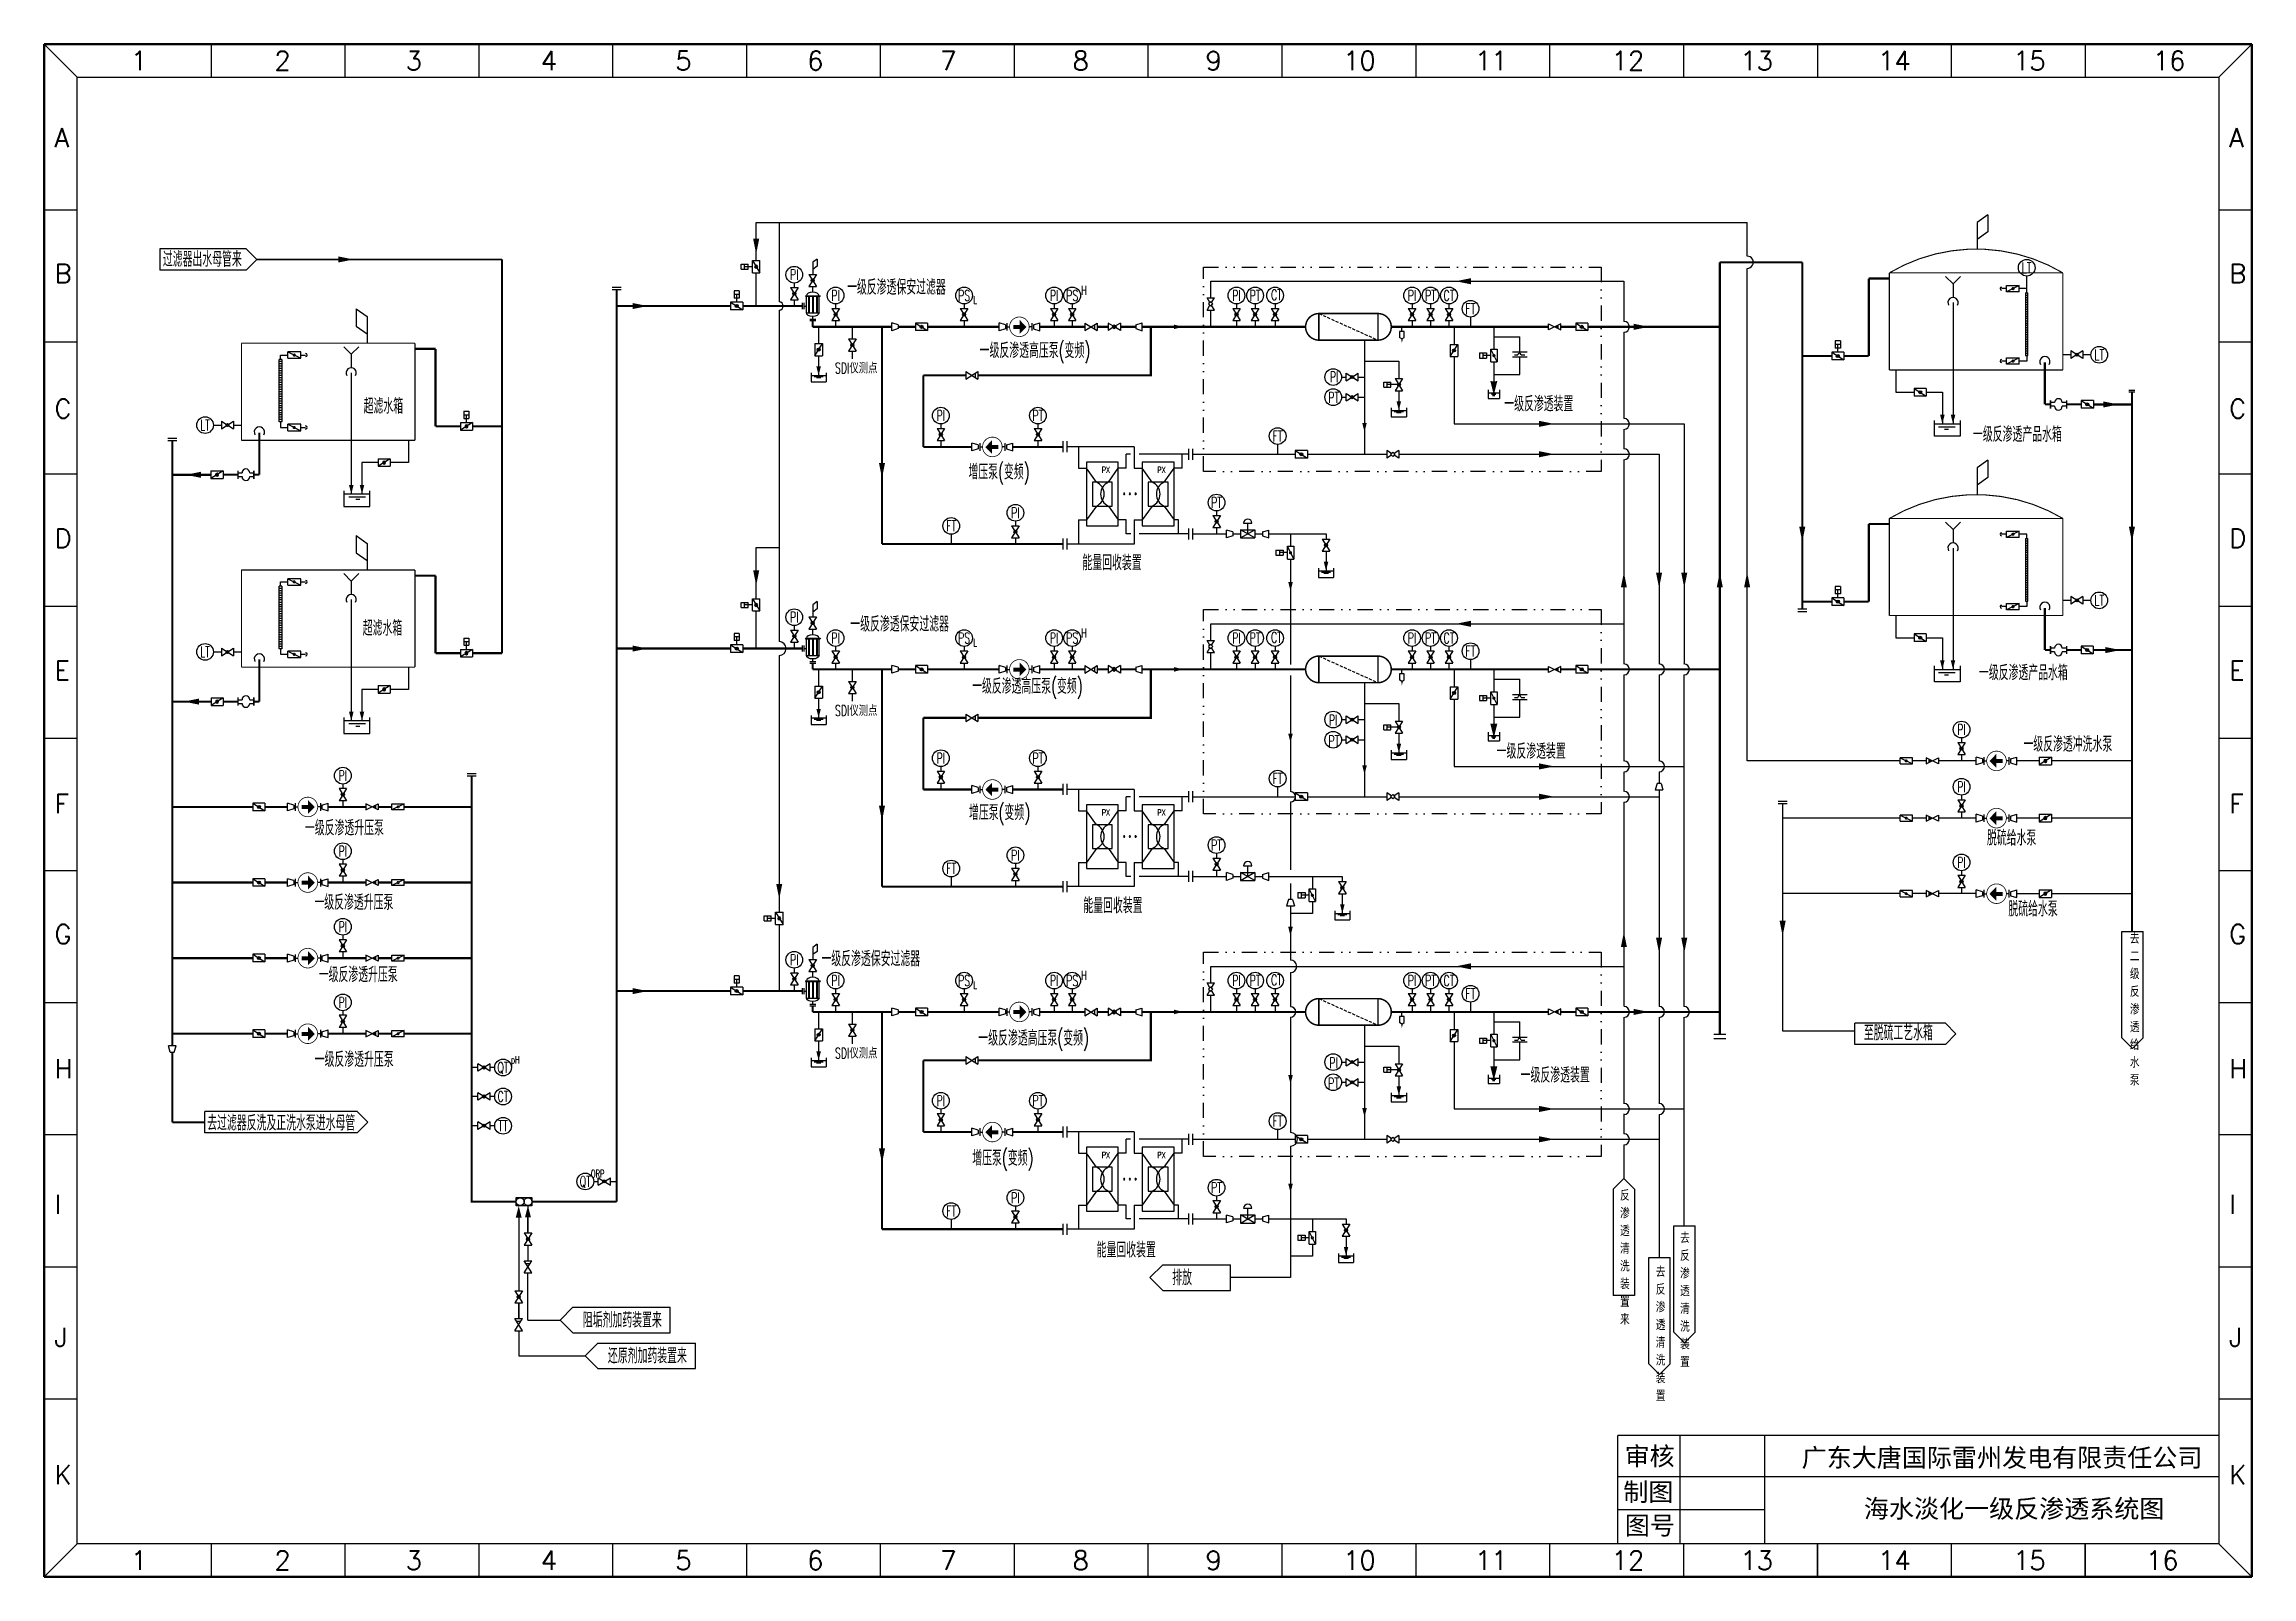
# Model space of a CAD drawing. Header units: millimetres. Extents: x 5704 to 6431, y 16369 to 16874.
import ezdxf
from ezdxf.enums import TextEntityAlignment as Align

# ---------------------------------------------------------------- set-up
doc = ezdxf.new("R2010")
doc.units = ezdxf.units.MM
doc.linetypes.add('DASHEDX2', pattern=[1.5, 1, -0.5])
doc.linetypes.add('DIVIDE', pattern=[1.25, 0.5, -0.25, 0, -0.25, 0, -0.25])
for name, color, linetype in [('1', 1, 'Continuous'), ('3', 1, 'Continuous'), ('B', 6, 'Continuous'), ('cloud', 7, 'Continuous'), ('NOTE', 40, 'Continuous'), ('TEXT', 5, 'Continuous'), ('修改', 7, 'Continuous'), ('手动蝶阀', 7, 'Continuous'), ('明细栏', 7, 'Continuous'), ('气动蝶阀', 7, 'Continuous'), ('生产水', 1, 'Continuous')]:
    doc.layers.add(name, color=color, linetype=linetype)
doc.styles.add('HZ', font='geditxt.shx', dxfattribs={"width": 0.7, "bigfont": 'hztxt1.shx'})
doc.styles.add('样式 1', font='fangsong_GB2312.ttf', dxfattribs={"height": 2})
doc.styles.add('样式 2', font='txt.shx', dxfattribs={"height": 2})

msp = doc.modelspace()

# ---------------------------------------------------------------- texts
at = {"color": 7, "linetype": 'ByBlock', "lineweight": -3, "style": '样式 2'}
for s, height, p in [('1', 6.25, (5732.74, 16865.67)), ('2', 6.25, (5779.98, 16865.67)), ('3', 6.25, (5823.25, 16865.67)), ('4', 6.25, (5867.73, 16865.67)), ('5', 6.25, (5912.04, 16865.67)), ('6', 6.25, (5955.49, 16865.67)), ('7', 6.25, (5999.29, 16865.67)), ('8', 6.25, (6042.91, 16865.67)), ('9', 6.25, (6086.7, 16865.67)), ('10', 6.248, (6132.04, 16865.67)), ('11', 6.248, (6175.49, 16865.67)), ('12', 6.248, (6220.49, 16865.67)), ('13', 6.248, (6262.9, 16865.67)), ('14', 6.248, (6308.25, 16865.67)), ('15', 6.248, (6352.73, 16865.67)), ('16', 6.248, (6398.77, 16865.67)), ('A', 6.25, (5707.51, 16840.28)), ('A', 6.25, (6423.86, 16840.28)), ('B', 6.25, (5707.51, 16795.52)), ('B', 6.25, (6423.86, 16795.52)), ('C', 6.25, (5707.51, 16750.97)), ('C', 6.25, (6423.86, 16750.97)), ('D', 6.25, (5707.51, 16708.24)), ('D', 6.25, (6423.86, 16708.24)), ('E', 6.25, (5707.51, 16664.7)), ('E', 6.25, (6423.86, 16664.7)), ('F', 6.25, (5707.51, 16620.75)), ('F', 6.25, (6423.86, 16620.75)), ('G', 6.25, (5707.51, 16577.81)), ('G', 6.25, (6423.86, 16577.81)), ('H', 6.25, (5707.51, 16533.47)), ('H', 6.25, (6423.86, 16533.47)), ('I', 6.25, (5707.51, 16488.71)), ('I', 6.25, (6423.86, 16488.71)), ('J', 6.25, (5707.51, 16444.97)), ('J', 6.25, (6423.86, 16444.97)), ('K', 6.25, (5707.51, 16399.61)), ('K', 6.25, (6423.86, 16399.61)), ('1', 6.25, (5732.74, 16371.42)), ('2', 6.25, (5779.98, 16371.42)), ('3', 6.25, (5823.25, 16371.42)), ('4', 6.25, (5867.73, 16371.42)), ('5', 6.25, (5912.04, 16371.42)), ('6', 6.25, (5955.49, 16371.42)), ('7', 6.25, (5999.29, 16371.42)), ('8', 6.25, (6042.91, 16371.42)), ('9', 6.25, (6086.7, 16371.42)), ('10', 6.248, (6132.04, 16371.42)), ('11', 6.248, (6175.49, 16371.42)), ('12', 6.248, (6220.49, 16371.42)), ('13', 6.248, (6262.9, 16371.42)), ('14', 6.248, (6308.25, 16371.42)), ('15', 6.248, (6352.73, 16371.42)), ('16', 6.248, (6396.5, 16371.42))]:
    msp.add_text(s, height=height, dxfattribs=at).set_placement(p)
at = {"color": 7, "style": 'HZ', "width": 0.65}
for s, height, p in [('PI', 3.5, (5951.22, 16798.26)), ('LT', 3.5, (6357.19, 16800.56)), ('PI', 3.5, (5964.83, 16791.4)), ('PS', 3.5, (6007.16, 16791.4)), ('PI', 3.5, (6036.82, 16791.4)), ('PS', 3.5, (6042.76, 16791.4)), ('PI', 3.5, (6096.89, 16791.4)), ('PT', 3.5, (6103.03, 16791.4)), ('CT', 3.5, (6110.06, 16791.62)), ('PI', 3.5, (6154.73, 16791.4)), ('PT', 3.5, (6160.81, 16791.4)), ('CT', 3.5, (6166.89, 16791.4)), ('FT', 3.5, (6173.98, 16787.05)), ('LT', 3.5, (6381.09, 16771.86)), ('PI', 3.5, (6129.08, 16764.59)), ('PT', 3.5, (6128.93, 16757.81)), ('LT', 3.5, (5757.13, 16748.69)), ('PI', 3.5, (5999.5, 16751.81)), ('PT', 3.5, (6031.48, 16751.81)), ('FT', 3.5, (6110.45, 16745.07)), ('PI', 3.5, (6024.07, 16719.79)), ('PT', 3.5, (6090.32, 16723.15)), ('FT', 3.5, (6002.91, 16715.45)), ('LT', 3.5, (6381.09, 16690.93)), ('PI', 3.5, (5951.22, 16685.36)), ('LT', 3.5, (5757.13, 16673.94)), ('PI', 3.5, (5964.83, 16678.5)), ('PS', 3.5, (6007.16, 16678.5)), ('PI', 3.5, (6036.82, 16678.5)), ('PS', 3.5, (6042.76, 16678.5)), ('PI', 3.5, (6096.89, 16678.5)), ('PT', 3.5, (6103.03, 16678.5)), ('CT', 3.5, (6110.06, 16678.73)), ('PI', 3.5, (6154.73, 16678.5)), ('PT', 3.5, (6160.81, 16678.5)), ('CT', 3.5, (6166.89, 16678.5)), ('FT', 3.5, (6173.98, 16674.16)), ('PI', 3.5, (6128.72, 16651.44)), ('PI', 3.5, (6335.72, 16648.34)), ('PI', 3.5, (5999.5, 16638.91)), ('PT', 3.5, (6031.48, 16638.91)), ('PT', 3.5, (6128.98, 16644.6)), ('PI', 3.5, (5802.51, 16633.15)), ('FT', 3.5, (6110.45, 16632.17)), ('PI', 3.5, (6335.72, 16629.48)), ('PT', 3.5, (6090.32, 16610.26)), ('PI', 3.5, (5802.51, 16608.24)), ('FT', 3.5, (6002.91, 16602.55)), ('PI', 3.5, (6024.07, 16606.9)), ('PI', 3.5, (5802.51, 16583.34)), ('PI', 3.5, (5951.22, 16572.47)), ('PI', 3.5, (5964.83, 16565.61)), ('PS', 3.5, (6007.16, 16565.61)), ('PI', 3.5, (6036.82, 16565.61)), ('PS', 3.5, (6042.76, 16565.61)), ('PI', 3.5, (6096.89, 16565.61)), ('PT', 3.5, (6103.03, 16565.61)), ('CT', 3.5, (6110.06, 16565.84)), ('PI', 3.5, (6154.73, 16565.61)), ('PT', 3.5, (6160.81, 16565.61)), ('CT', 3.5, (6166.89, 16565.61)), ('PI', 3.5, (5802.51, 16558.43)), ('FT', 3.5, (6173.98, 16561.26)), ('QT', 3.5, (5855.28, 16536.97)), ('pH', 2.5, (5859.33, 16539.5)), ('PI', 3.5, (6128.87, 16538.53)), ('PT', 3.5, (6128.87, 16531.76)), ('CT', 3.5, (5855.28, 16527.41)), ('PI', 3.5, (5999.5, 16526.02)), ('PT', 3.5, (6031.48, 16526.02)), ('TT', 3.5, (5855.28, 16517.76)), ('FT', 3.5, (6110.45, 16519.28)), ('QT', 3.5, (5882.39, 16499.41)), ('ORP', 2.5, (5886.45, 16501.95)), ('PI', 3.5, (6024.07, 16494)), ('PT', 3.5, (6090.32, 16497.36)), ('FT', 3.5, (6002.91, 16489.66))]:
    msp.add_text(s, height=height, dxfattribs=at).set_placement(p, align=Align.MIDDLE_CENTER)
for s, height, p in [('H', 3, (6045.75, 16791.59)), ('L', 2.5, (6010.19, 16788.65)), ('L', 2.5, (6010.19, 16675.76)), ('H', 3, (6045.75, 16678.7)), ('H', 3, (6045.75, 16565.81)), ('L', 2.5, (6010.19, 16562.86))]:
    msp.add_text(s, height=height, dxfattribs=at).set_placement(p)
at = {"color": 0, "style": 'HZ', "width": 0.65}
for p in [(6052.49, 16732.9), (6070.79, 16732.9), (6052.49, 16620), (6070.79, 16620), (6052.49, 16507.11), (6070.79, 16507.11)]:
    msp.add_text('PX', height=2, dxfattribs=at).set_placement(p)
msp.add_text('PI', height=3.5, dxfattribs=at).set_placement((6335.72, 16604.57), align=Align.MIDDLE_CENTER)
at = {"color": 0, "char_height": 6.048, "width": 199.0653, "attachment_point": 5, "style": '样式 1'}
for s, insert in [('{\\fFangSong_GB2312|b0|i0|c134|p49;审核}', (6232.97, 16408.55)), ('广东大唐国际雷州发电有限责任公司', (6349.06, 16408.02)), ('{\\fFangSong_GB2312|b0|i0|c134|p49;制图}', (6232.56, 16396.76)), ('海水淡化一级反渗透系统图', (6353.06, 16391.24)), ('{\\fFangSong_GB2312|b0|i0|c134|p49;图号}', (6233.07, 16385.72))]:
    msp.add_mtext(s, dxfattribs=dict(at, insert=insert))
at = {"layer": '1', "color": 7, "style": 'HZ', "width": 0.65}
for s, p in [('过滤器出水母管来', (5743.23, 16800.85)), ('去过滤器反洗及正洗水泵进水母管', (5757.84, 16516.2)), ('排放', (6075.73, 16465.21)), ('阻垢剂加药装置来', (5881.58, 16451.25)), ('还原剂加药装置来', (5889.84, 16439.45))]:
    msp.add_text(s, height=5, dxfattribs=at).set_placement(p)
at = {"layer": '1', "color": 0, "style": 'HZ', "width": 0.65}
msp.add_text('至脱硫工艺水箱', height=5, dxfattribs=at).set_placement((6303.54, 16545.9))
at = {"layer": '手动蝶阀', "style": 'HZ', "width": 0.65}
for p in [(5964.61, 16765.74), (5964.61, 16652.85), (5964.61, 16539.95)]:
    msp.add_text('SDI仪测点', height=3.5, dxfattribs=at).set_placement(p)
at = {"layer": '明细栏', "color": 7, "style": 'HZ', "width": 0.65}
for s, p in [('一级反渗透保安过滤器', (5968.62, 16791.63)), ('超滤水箱', (5809.36, 16752.44)), ('一级反渗透装置', (6185.1, 16753.19)), ('一级反渗透产品水箱', (6339.51, 16743.14)), ('能量回收装置', (6046.14, 16700.84)), ('超滤水箱', (5809.07, 16679.27)), ('一级反渗透保安过滤器', (5969.67, 16680.6)), ('一级反渗透产品水箱', (6341.47, 16664.6)), ('一级反渗透冲洗水泵', (6356.13, 16641.03, 1.6)), ('一级反渗透装置', (6182.59, 16638.69)), ('一级反渗透升压泵', (5790.03, 16613.44)), ('一级反渗透升压泵', (5793.15, 16588.91)), ('一级反渗透保安过滤器', (5960.17, 16570.31)), ('一级反渗透升压泵', (5794.59, 16565.09)), ('一级反渗透升压泵', (5793.25, 16537.13)), ('一级反渗透装置', (6190.5, 16531.96)), ('能量回收装置', (6050.82, 16474.35))]:
    msp.add_text(s, height=5, dxfattribs=at).set_placement(p)
at = {"layer": '明细栏', "color": 0, "style": 'HZ', "width": 0.65}
for s, p in [('一级反渗透高压泵(变频)', (6012.3, 16770.78)), ('增压泵(变频)', (6008.58, 16730.78)), ('一级反渗透高压泵(变频)', (6009.81, 16660.13)), ('增压泵(变频)', (6008.76, 16618.5)), ('脱硫给水泵', (6344.11, 16610.13, 1.6)), ('脱硫给水泵', (6351.16, 16586.74, 1.6)), ('一级反渗透高压泵(变频)', (6011.86, 16544.15)), ('增压泵(变频)', (6009.85, 16504.62))]:
    msp.add_text(s, height=5, dxfattribs=at).set_placement(p)
at = {"layer": '生产水', "char_height": 3.5, "attachment_point": 1, "style": 'HZ'}
for s, insert in [('{\\C0;去\\P二\\P级\\P反\\P渗\\P透\\P给\\P水\\P泵}', (6391.18, 16581.24)), ('{\\C0;\\P反\\P渗\\P透\\P清\\P洗\\P装\\P置\\P来}', (6223.23, 16502.41)), ('{\\C0;去\\P反\\P渗\\P透\\P清\\P洗\\P装\\P置}', (6243.01, 16482.56)), ('{\\C0;去\\P反\\P渗\\P透\\P清\\P洗\\P装\\P置}', (6235, 16471.42))]:
    msp.add_mtext_dynamic_manual_height_columns(s, width=7, gutter_width=17.5, heights=[0], dxfattribs=dict(at, insert=insert))

# ---------------------------------------------------------------- blocks, each defined once
blk = doc.blocks.new('DWG_HA_13')
at = {"layer": 'NOTE'}
blk.add_hatch(color=256, dxfattribs=at).paths.add_polyline_path([(188.43357, 24.03018), (188.43345, 24.03039), (188.43357, 24.0306), (188.43382, 24.0306), (188.43394, 24.03039), (188.43382, 24.03018)], flags=16)
blk = doc.blocks.new('DWG_HA_12')
at = {"layer": 'NOTE'}
blk.add_hatch(color=256, dxfattribs=at).paths.add_polyline_path([(188.4317, 24.03018), (188.43157, 24.03039), (188.4317, 24.0306), (188.43194, 24.0306), (188.43206, 24.03039), (188.43194, 24.03018)], flags=16)
blk = doc.blocks.new('DWG_HA_11')
at = {"layer": 'NOTE'}
blk.add_hatch(color=256, dxfattribs=at).paths.add_polyline_path([(188.42982, 24.03018), (188.4297, 24.03039), (188.42982, 24.0306), (188.43006, 24.0306), (188.43018, 24.03039), (188.43006, 24.03018)], flags=16)
blk = doc.blocks.new('A$C25B42320')
at = {"color": 0}
for p, q in [((1.5, 3.91), (0, 3.91)), ((0, 3.91), (0, 1.91)), ((0.75, 1.41), (0, 1.91)), ((0.75, 3.91), (0.75, 5.41)), ((0.75, 1.41), (1.5, 1.91)), ((0.75, 1.41), (0.75, 0.92)), ((1.5, 1.91), (1.5, 3.91))]:
    blk.add_line(p, q, dxfattribs=at)
blk.add_lwpolyline([(0.75, 0.92, 0.3, 0, 0), (0.75, 0, 0, 0, 0)], format="xyseb", dxfattribs=at)
blk = doc.blocks.new('A$C17911FE2')
h = blk.add_hatch(color=0)
edge = h.paths.add_edge_path()
edge.add_arc((1.25, 2), 0.5, 0, 360)
at = {"color": 0}
for p, q in [((0, 0), (2.5, 4)), ((0, 4), (0, 0)), ((0, 4), (2.5, 4)), ((0, 0), (2.5, 0)), ((2.5, 4), (2.5, 0))]:
    blk.add_line(p, q, dxfattribs=at)
blk.add_circle((1.25, 2), 0.5, dxfattribs=at)
blk = doc.blocks.new('A$C38862A56')
at = {"color": 0}
for p, q in [((0, 0), (4, 2.5)), ((0, 2.5), (0, 0)), ((0, 2.5), (4, 0)), ((3.17, 1.98), (3.17, 0.52)), ((4, 2.5), (4, 0))]:
    blk.add_line(p, q, dxfattribs=at)
blk = doc.blocks.new('A$C10D062EE')
at = {"layer": '气动蝶阀', "color": 7}
for p, q in [((0, 2.83), (2.37, 2.83)), ((0, 2.83), (0, 1.17)), ((0, 1.17), (2.37, 1.17)), ((1.15, 2.83), (1.15, 1.17)), ((3.73, 2), (1.15, 2)), ((2.37, 2.83), (2.37, 1.17))]:
    blk.add_line(p, q, dxfattribs=at)
at = {"color": 0}
blk.add_blockref('A$C17911FE2', (3.73, 0), dxfattribs=at)
blk = doc.blocks.new('A$C18D411D0')
at = {"color": 7}
blk.add_line((2.5, 8.61), (2.5, 2.14), dxfattribs=at)
at = {"color": 0}
for p, q in [((0, 3), (0, 0)), ((0, 2.14), (5, 2.14)), ((0, 0), (5, 0)), ((1, 1.75), (4, 1.75)), ((1.77, 1.39), (3.27, 1.39)), ((5, 3), (5, 0))]:
    blk.add_line(p, q, dxfattribs=at)
at = {"color": 7}
blk.add_lwpolyline([(2.5, 5.14, 1.5, 0, 0), (2.5, 2.14, 0, 0, 0)], format="xyseb", dxfattribs=at)
blk = doc.blocks.new('A$C73E33F1F')
at = {"color": 7}
for p, q in [((0, 0), (0, 2.56)), ((2.09, 1.92), (2.09, 0.64))]:
    blk.add_line(p, q, dxfattribs=at)
at = {"color": 0}
for p, q in [((2.09, 1.92), (0, 2.56)), ((2.09, 0.64), (0, 0))]:
    blk.add_line(p, q, dxfattribs=at)
blk = doc.blocks.new('A$C44DA49FD')
at = {"color": 0, "const_width": 0.25}
blk.add_lwpolyline([(7.34, 3.36, 1), (0.88, 3.36, 1), (7.34, 3.36, -1)], format="xyb", dxfattribs=at)
at = {"color": 7}
for points in [[(4.22, 3.96), (2.11, 3.96), (4.22, 2.64), (2.11, 2.64)], [(6.42, 3.3), (4.22, 5.62), (4.22, 1.1)]]:
    blk.add_solid(points, dxfattribs=at)
at = {"layer": '修改', "color": 0}
for p, q in [((0, 4.61), (0, 2.11)), ((0, 3.36), (0.91, 3.36)), ((8.26, 3.36), (7.34, 3.36)), ((8.26, 4.61), (8.26, 2.11))]:
    blk.add_line(p, q, dxfattribs=at)
blk = doc.blocks.new('A$C6BAB1CE6')
at = {"layer": '明细栏', "color": 7, "style": 'HZ', "width": 0.65}
blk.add_text('能量回收装置', height=5, dxfattribs=at).set_placement((-0.36, 0))

# ---------------------------------------------------------------- hatches: boundary and pattern name
h = msp.add_hatch(color=0)
edge = h.paths.add_edge_path()
edge.add_arc((5951.22, 16792.01), 0.5, 0, 360)
h = msp.add_hatch(color=0)
edge = h.paths.add_edge_path()
edge.add_arc((5957.3, 16796.36), 0.5, 0, 360)
h = msp.add_hatch(color=0)
edge = h.paths.add_edge_path()
edge.add_arc((5964.83, 16785.15), 0.5, 0, 360)
h = msp.add_hatch(color=0)
edge = h.paths.add_edge_path()
edge.add_arc((6007.16, 16785.15), 0.5, 0, 360)
h = msp.add_hatch(color=0)
edge = h.paths.add_edge_path()
edge.add_arc((6036.82, 16785.15), 0.5, 0, 360)
h = msp.add_hatch(color=0)
edge = h.paths.add_edge_path()
edge.add_arc((6042.76, 16785.15), 0.5, 0, 360)
h = msp.add_hatch(color=0)
edge = h.paths.add_edge_path()
edge.add_arc((6096.89, 16785.15), 0.5, 0, 360)
h = msp.add_hatch(color=0)
edge = h.paths.add_edge_path()
edge.add_arc((6103.03, 16785.15), 0.5, 0, 360)
h = msp.add_hatch(color=0)
edge = h.paths.add_edge_path()
edge.add_arc((6109.6, 16785.15), 0.5, 0, 360)
h = msp.add_hatch(color=0)
edge = h.paths.add_edge_path()
edge.add_arc((6154.73, 16785.15), 0.5, 0, 360)
h = msp.add_hatch(color=0)
edge = h.paths.add_edge_path()
edge.add_arc((6160.81, 16785.15), 0.5, 0, 360)
h = msp.add_hatch(color=0)
edge = h.paths.add_edge_path()
edge.add_arc((6166.89, 16785.15), 0.5, 0, 360)
for color, points in [(256, [(6202.83, 16781.65), (6201.68, 16781.07), (6202.83, 16780.5)]), (256, [(6202.83, 16668.75), (6201.68, 16668.18), (6202.83, 16667.61)]), (256, [(6324.94, 16637.44), (6326.09, 16638.02), (6324.94, 16638.59)]), (256, [(5813.28, 16622.26), (5812.13, 16622.84), (5813.28, 16623.41)]), (0, [(6324.94, 16618.59), (6326.09, 16619.16), (6324.94, 16619.74)]), (256, [(5813.28, 16597.36), (5812.13, 16597.93), (5813.28, 16598.5)]), (0, [(6324.94, 16593.68), (6326.09, 16594.26), (6324.94, 16594.83)]), (256, [(5813.28, 16572.45), (5812.13, 16573.02), (5813.28, 16573.59)]), (256, [(6202.83, 16555.86), (6201.68, 16555.28), (6202.83, 16554.71)]), (256, [(5813.28, 16547.54), (5812.13, 16548.11), (5813.28, 16548.69)])]:
    msp.add_hatch(color=color).paths.add_polyline_path(points)
h = msp.add_hatch(color=0)
edge = h.paths.add_edge_path()
edge.add_arc((6373.73, 16771.86), 0.5, 0, 360)
h = msp.add_hatch(color=0)
edge = h.paths.add_edge_path()
edge.add_arc((6135, 16764.53), 0.5, 0, 360)
h = msp.add_hatch(color=0)
edge = h.paths.add_edge_path()
edge.add_arc((6135, 16757.89), 0.5, 0, 360)
h = msp.add_hatch(color=0)
edge = h.paths.add_edge_path()
edge.add_arc((6150.38, 16762.02), 0.5, 0, 360)
h = msp.add_hatch(color=0)
edge = h.paths.add_edge_path()
edge.add_arc((5764.49, 16748.69), 0.5, 0, 360)
h = msp.add_hatch(color=0)
edge = h.paths.add_edge_path()
edge.add_arc((5999.5, 16745.56), 0.5, 0, 360)
h = msp.add_hatch(color=0)
edge = h.paths.add_edge_path()
edge.add_arc((6031.48, 16745.56), 0.5, 0, 360)
h = msp.add_hatch(color=0)
edge = h.paths.add_edge_path()
edge.add_arc((6024.07, 16713.54), 0.5, 0, 360)
h = msp.add_hatch(color=0)
edge = h.paths.add_edge_path()
edge.add_arc((6090.32, 16716.9), 0.5, 0, 360)
h = msp.add_hatch(color=0)
edge = h.paths.add_edge_path()
edge.add_arc((6126.38, 16709.12), 0.5, 0, 360)
h = msp.add_hatch(color=0)
edge = h.paths.add_edge_path()
edge.add_arc((6373.73, 16690.93), 0.5, 0, 360)
h = msp.add_hatch(color=0)
edge = h.paths.add_edge_path()
edge.add_arc((5957.3, 16683.46), 0.5, 0, 360)
h = msp.add_hatch(color=0)
edge = h.paths.add_edge_path()
edge.add_arc((5951.22, 16679.11), 0.5, 0, 360)
h = msp.add_hatch(color=0)
edge = h.paths.add_edge_path()
edge.add_arc((5764.49, 16673.94), 0.5, 0, 360)
h = msp.add_hatch(color=0)
edge = h.paths.add_edge_path()
edge.add_arc((5964.83, 16672.25), 0.5, 0, 360)
h = msp.add_hatch(color=0)
edge = h.paths.add_edge_path()
edge.add_arc((6007.16, 16672.25), 0.5, 0, 360)
h = msp.add_hatch(color=0)
edge = h.paths.add_edge_path()
edge.add_arc((6036.82, 16672.25), 0.5, 0, 360)
h = msp.add_hatch(color=0)
edge = h.paths.add_edge_path()
edge.add_arc((6042.76, 16672.25), 0.5, 0, 360)
h = msp.add_hatch(color=0)
edge = h.paths.add_edge_path()
edge.add_arc((6096.89, 16672.25), 0.5, 0, 360)
h = msp.add_hatch(color=0)
edge = h.paths.add_edge_path()
edge.add_arc((6103.03, 16672.25), 0.5, 0, 360)
h = msp.add_hatch(color=0)
edge = h.paths.add_edge_path()
edge.add_arc((6109.6, 16672.25), 0.5, 0, 360)
h = msp.add_hatch(color=0)
edge = h.paths.add_edge_path()
edge.add_arc((6154.73, 16672.25), 0.5, 0, 360)
h = msp.add_hatch(color=0)
edge = h.paths.add_edge_path()
edge.add_arc((6160.81, 16672.25), 0.5, 0, 360)
h = msp.add_hatch(color=0)
edge = h.paths.add_edge_path()
edge.add_arc((6166.89, 16672.25), 0.5, 0, 360)
h = msp.add_hatch(color=0)
edge = h.paths.add_edge_path()
edge.add_arc((6135, 16651.64), 0.5, 0, 360)
h = msp.add_hatch(color=0)
edge = h.paths.add_edge_path()
edge.add_arc((6150.38, 16649.12), 0.5, 0, 360)
h = msp.add_hatch(color=0)
edge = h.paths.add_edge_path()
edge.add_arc((6135, 16645), 0.5, 0, 360)
h = msp.add_hatch(color=0)
edge = h.paths.add_edge_path()
edge.add_arc((6335.72, 16642.09), 0.5, 0, 360)
h = msp.add_hatch(color=0)
edge = h.paths.add_edge_path()
edge.add_arc((5999.5, 16632.66), 0.5, 0, 360)
h = msp.add_hatch(color=0)
edge = h.paths.add_edge_path()
edge.add_arc((6031.48, 16632.66), 0.5, 0, 360)
h = msp.add_hatch(color=0)
edge = h.paths.add_edge_path()
edge.add_arc((5802.51, 16626.9), 0.5, 0, 360)
h = msp.add_hatch(color=0)
edge = h.paths.add_edge_path()
edge.add_arc((6335.72, 16623.23), 0.5, 0, 360)
h = msp.add_hatch(color=0)
edge = h.paths.add_edge_path()
edge.add_arc((6090.32, 16604.01), 0.5, 0, 360)
h = msp.add_hatch(color=0)
edge = h.paths.add_edge_path()
edge.add_arc((5802.51, 16601.99), 0.5, 0, 360)
h = msp.add_hatch(color=0)
edge = h.paths.add_edge_path()
edge.add_arc((6024.07, 16600.65), 0.5, 0, 360)
h = msp.add_hatch(color=0)
edge = h.paths.add_edge_path()
edge.add_arc((6131.75, 16596.22), 0.5, 0, 360)
h = msp.add_hatch(color=0)
edge = h.paths.add_edge_path()
edge.add_arc((6335.72, 16598.32), 0.5, 0, 360)
h = msp.add_hatch(color=0)
edge = h.paths.add_edge_path()
edge.add_arc((5802.51, 16577.09), 0.5, 0, 360)
h = msp.add_hatch(color=0)
edge = h.paths.add_edge_path()
edge.add_arc((5951.22, 16566.22), 0.5, 0, 360)
h = msp.add_hatch(color=0)
edge = h.paths.add_edge_path()
edge.add_arc((5957.3, 16570.57), 0.5, 0, 360)
h = msp.add_hatch(color=0)
edge = h.paths.add_edge_path()
edge.add_arc((5964.83, 16559.36), 0.5, 0, 360)
h = msp.add_hatch(color=0)
edge = h.paths.add_edge_path()
edge.add_arc((6007.16, 16559.36), 0.5, 0, 360)
h = msp.add_hatch(color=0)
edge = h.paths.add_edge_path()
edge.add_arc((6036.82, 16559.36), 0.5, 0, 360)
h = msp.add_hatch(color=0)
edge = h.paths.add_edge_path()
edge.add_arc((6042.76, 16559.36), 0.5, 0, 360)
h = msp.add_hatch(color=0)
edge = h.paths.add_edge_path()
edge.add_arc((6096.89, 16559.36), 0.5, 0, 360)
h = msp.add_hatch(color=0)
edge = h.paths.add_edge_path()
edge.add_arc((6103.03, 16559.36), 0.5, 0, 360)
h = msp.add_hatch(color=0)
edge = h.paths.add_edge_path()
edge.add_arc((6109.6, 16559.36), 0.5, 0, 360)
h = msp.add_hatch(color=0)
edge = h.paths.add_edge_path()
edge.add_arc((6154.73, 16559.36), 0.5, 0, 360)
h = msp.add_hatch(color=0)
edge = h.paths.add_edge_path()
edge.add_arc((6160.81, 16559.36), 0.5, 0, 360)
h = msp.add_hatch(color=0)
edge = h.paths.add_edge_path()
edge.add_arc((6166.89, 16559.36), 0.5, 0, 360)
h = msp.add_hatch(color=0)
edge = h.paths.add_edge_path()
edge.add_arc((5802.51, 16552.18), 0.5, 0, 360)
h = msp.add_hatch(color=0)
edge = h.paths.add_edge_path()
edge.add_arc((5849.03, 16536.97), 0.5, 0, 360)
h = msp.add_hatch(color=0)
edge = h.paths.add_edge_path()
edge.add_arc((6135, 16538.74), 0.5, 0, 360)
h = msp.add_hatch(color=0)
edge = h.paths.add_edge_path()
edge.add_arc((6135, 16532.1), 0.5, 0, 360)
h = msp.add_hatch(color=0)
edge = h.paths.add_edge_path()
edge.add_arc((6150.38, 16536.23), 0.5, 0, 360)
h = msp.add_hatch(color=0)
edge = h.paths.add_edge_path()
edge.add_arc((5849.03, 16527.41), 0.5, 0, 360)
h = msp.add_hatch(color=0)
edge = h.paths.add_edge_path()
edge.add_arc((5849.03, 16517.76), 0.5, 0, 360)
h = msp.add_hatch(color=0)
edge = h.paths.add_edge_path()
edge.add_arc((5999.5, 16519.77), 0.5, 0, 360)
h = msp.add_hatch(color=0)
edge = h.paths.add_edge_path()
edge.add_arc((6031.48, 16519.77), 0.5, 0, 360)
h = msp.add_hatch(color=0)
edge = h.paths.add_edge_path()
edge.add_arc((5888.64, 16499.41), 0.5, 0, 360)
h = msp.add_hatch(color=0)
edge = h.paths.add_edge_path()
edge.add_arc((6024.07, 16487.75), 0.5, 0, 360)
h = msp.add_hatch(color=0)
edge = h.paths.add_edge_path()
edge.add_arc((6090.32, 16491.11), 0.5, 0, 360)
h = msp.add_hatch(color=0)
edge = h.paths.add_edge_path()
edge.add_arc((6132.98, 16483.33), 0.5, 0, 360)
at = {"layer": '1'}
h = msp.add_hatch(color=0, dxfattribs=at)
edge = h.paths.add_edge_path()
edge.add_arc((5970.33, 16775.07), 0.5, 0, 360)
h = msp.add_hatch(color=0, dxfattribs=at)
edge = h.paths.add_edge_path()
edge.add_arc((5970.33, 16662.18), 0.5, 0, 360)
h = msp.add_hatch(color=0, dxfattribs=at)
edge = h.paths.add_edge_path()
edge.add_arc((5970.33, 16549.29), 0.5, 0, 360)
h = msp.add_hatch(color=0, dxfattribs=at)
edge = h.paths.add_edge_path()
edge.add_arc((5863.49, 16480.44), 0.5, 0, 360)
h = msp.add_hatch(color=0, dxfattribs=at)
edge = h.paths.add_edge_path()
edge.add_arc((5860.45, 16461.39), 0.5, 0, 360)
at = {"layer": '生产水'}
for points in [[(6056.64, 16781.78), (6055.93, 16781.07), (6056.64, 16780.37), (6057.34, 16781.07)], [(6056.64, 16668.89), (6055.93, 16668.18), (6056.64, 16667.47), (6057.34, 16668.18)], [(6056.64, 16555.99), (6055.93, 16555.28), (6056.64, 16554.58), (6057.34, 16555.28)]]:
    msp.add_hatch(color=0, dxfattribs=at).paths.add_polyline_path(points)

# ---------------------------------------------------------------- linework, layer by layer
at = {"color": 7, "linetype": 'ByBlock', "lineweight": 50}
for p, q in [((5704.12, 16874.24), (6431.36, 16874.24)), ((5704.12, 16369.1), (5704.12, 16874.24)), ((6431.36, 16874.24), (6431.36, 16369.1)), ((6431.36, 16369.1), (5704.12, 16369.1))]:
    msp.add_line(p, q, dxfattribs=at)
at = {"color": 7, "linetype": 'ByBlock', "lineweight": -3}
for p, q in [((5715.01, 16863.36), (5704.12, 16874.24)), ((5759.1, 16874.24), (5759.1, 16863.36)), ((5803.19, 16874.24), (5803.19, 16863.36)), ((5847.28, 16874.24), (5847.28, 16863.36)), ((5891.38, 16874.24), (5891.38, 16863.36)), ((5935.47, 16874.24), (5935.47, 16863.36)), ((5979.56, 16874.24), (5979.56, 16863.36)), ((6023.65, 16874.24), (6023.65, 16863.36)), ((6067.74, 16874.24), (6067.74, 16863.36)), ((6111.83, 16874.24), (6111.83, 16863.36)), ((6155.92, 16874.24), (6155.92, 16863.36)), ((6200.02, 16874.24), (6200.02, 16863.36)), ((6244.11, 16874.24), (6244.11, 16863.36)), ((6288.27, 16874.24), (6288.27, 16863.36)), ((6332.36, 16874.24), (6332.36, 16863.36)), ((6376.45, 16874.24), (6376.45, 16863.36)), ((6420.47, 16863.36), (6431.36, 16874.24)), ((5715.01, 16819.56), (5704.12, 16819.56)), ((6431.36, 16819.56), (6420.47, 16819.56)), ((6431.36, 16819.56), (6420.47, 16819.56)), ((5715.01, 16776.02), (5704.12, 16776.02)), ((6431.36, 16776.02), (6420.47, 16776.02)), ((5715.01, 16732.47), (5704.12, 16732.47)), ((6431.36, 16732.47), (6420.47, 16732.47)), ((5715.01, 16688.92), (5704.12, 16688.92)), ((6431.36, 16688.92), (6420.47, 16688.92)), ((5715.01, 16645.38), (5704.12, 16645.38)), ((6431.36, 16645.38), (6420.47, 16645.38)), ((5715.01, 16601.83), (5704.12, 16601.83)), ((6431.36, 16601.83), (6420.47, 16601.83)), ((5715.01, 16558.28), (5704.12, 16558.28)), ((6431.36, 16558.28), (6420.47, 16558.28)), ((5715.01, 16514.74), (5704.12, 16514.74)), ((6431.36, 16514.74), (6420.47, 16514.74)), ((5715.01, 16471.19), (5704.12, 16471.19)), ((6431.36, 16471.19), (6420.47, 16471.19)), ((5715.01, 16427.64), (5704.12, 16427.64)), ((6431.36, 16427.64), (6420.47, 16427.64)), ((5715.01, 16379.98), (5704.12, 16369.1)), ((5759.1, 16379.98), (5759.1, 16369.1)), ((5759.1, 16379.98), (5759.1, 16369.1)), ((5803.19, 16379.98), (5803.19, 16369.1)), ((5847.28, 16379.98), (5847.28, 16369.1)), ((5891.38, 16379.98), (5891.38, 16369.1)), ((5935.47, 16379.98), (5935.47, 16369.1)), ((5979.56, 16379.98), (5979.56, 16369.1)), ((6023.65, 16379.98), (6023.65, 16369.1)), ((6067.74, 16379.98), (6067.74, 16369.1)), ((6111.83, 16379.98), (6111.83, 16369.1)), ((6155.92, 16379.98), (6155.92, 16369.1)), ((6200.02, 16379.98), (6200.02, 16369.1)), ((6244.11, 16379.98), (6244.11, 16369.1)), ((6244.11, 16379.98), (6244.11, 16369.1)), ((6288.2, 16379.98), (6288.2, 16369.1)), ((6288.27, 16379.98), (6288.27, 16369.1)), ((6332.29, 16379.98), (6332.29, 16369.1)), ((6332.36, 16379.98), (6332.36, 16369.1)), ((6376.38, 16379.98), (6376.38, 16369.1)), ((6376.45, 16379.98), (6376.45, 16369.1)), ((6420.47, 16379.98), (6431.36, 16369.1))]:
    msp.add_line(p, q, dxfattribs=at)
at = {"color": 7, "linetype": 'ByBlock', "lineweight": 30}
for p, q in [((5715.01, 16863.36), (6420.47, 16863.36)), ((5715.01, 16379.98), (5715.01, 16863.36)), ((6420.47, 16863.36), (6420.47, 16379.98)), ((6420.47, 16415.64), (6222.5, 16415.64)), ((6420.47, 16379.98), (5715.01, 16379.98))]:
    msp.add_line(p, q, dxfattribs=at)
at = {"color": 0}
for p, q in [((5938.67, 16815.43), (6265.1, 16815.43)), ((6344.43, 16818.03), (6344.43, 16812.34)), ((5742.22, 16806.77), (5742.22, 16799.77)), ((5774.16, 16803.27), (5770.66, 16806.77)), ((5774.16, 16803.27), (5770.66, 16799.77)), ((5958.8, 16803.4), (5958.8, 16801.03)), ((5949.97, 16794.01), (5952.47, 16790.01)), ((5949.97, 16794.01), (5952.47, 16794.01)), ((5951.22, 16795.51), (5951.22, 16794.01)), ((5956.05, 16798.36), (5958.55, 16794.36)), ((5956.05, 16798.36), (5958.55, 16798.36)), ((5956.05, 16794.36), (5958.55, 16794.36)), ((5957.3, 16792.48), (5957.3, 16794.36)), ((5806.88, 16787), (5806.88, 16781.3)), ((5949.97, 16790.01), (5952.47, 16790.01)), ((5951.22, 16790.01), (5951.22, 16787.93)), ((5953.86, 16788.93), (5953.86, 16786.93)), ((5954.36, 16788.93), (5954.36, 16786.93)), ((5954.36, 16787.93), (5955.24, 16787.93)), ((5955.24, 16785.66), (5959.37, 16785.66)), ((5963.58, 16787.15), (5966.08, 16783.15)), ((5963.58, 16787.15), (5966.08, 16787.15)), ((5964.83, 16788.65), (5964.83, 16787.15)), ((6005.91, 16787.15), (6008.41, 16783.15)), ((6005.91, 16787.15), (6008.41, 16787.15)), ((6007.16, 16788.65), (6007.16, 16787.15)), ((6035.57, 16787.15), (6038.07, 16783.15)), ((6035.57, 16787.15), (6038.07, 16787.15)), ((6036.82, 16788.65), (6036.82, 16787.15)), ((6041.51, 16787.15), (6044.01, 16783.15)), ((6041.51, 16787.15), (6044.01, 16787.15)), ((6042.76, 16788.65), (6042.76, 16787.15)), ((6087.18, 16790.61), (6089.68, 16790.61)), ((6087.18, 16786.61), (6089.68, 16786.61)), ((6095.64, 16787.15), (6098.14, 16783.15)), ((6095.64, 16787.15), (6098.14, 16787.15)), ((6096.89, 16788.65), (6096.89, 16787.15)), ((6101.78, 16787.15), (6104.28, 16783.15)), ((6101.78, 16787.15), (6104.28, 16787.15)), ((6103.03, 16788.65), (6103.03, 16787.15)), ((6108.35, 16787.15), (6110.85, 16783.15)), ((6108.35, 16787.15), (6110.85, 16787.15)), ((6109.6, 16788.65), (6109.6, 16787.15)), ((6153.48, 16787.15), (6155.98, 16783.15)), ((6153.48, 16787.15), (6155.98, 16787.15)), ((6154.73, 16788.65), (6154.73, 16787.15)), ((6159.56, 16787.15), (6162.06, 16783.15)), ((6159.56, 16787.15), (6162.06, 16787.15)), ((6160.81, 16788.65), (6160.81, 16787.15)), ((6165.64, 16787.15), (6168.14, 16783.15)), ((6165.64, 16787.15), (6168.14, 16787.15)), ((6166.89, 16788.65), (6166.89, 16787.15)), ((5956.3, 16783.63), (5958.3, 16783.63)), ((5956.3, 16783.13), (5958.3, 16783.13)), ((5957.3, 16783.63), (5957.3, 16784.51)), ((5963.58, 16783.15), (5966.08, 16783.15)), ((5964.83, 16783.15), (5964.83, 16781.07)), ((6005.91, 16783.15), (6008.41, 16783.15)), ((6007.16, 16783.15), (6007.16, 16781.07)), ((6035.57, 16783.15), (6038.07, 16783.15)), ((6036.82, 16783.15), (6036.82, 16781.07)), ((6041.51, 16783.15), (6044.01, 16783.15)), ((6042.76, 16783.15), (6042.76, 16781.07)), ((6054.64, 16782.32), (6054.64, 16779.82)), ((6058.64, 16782.32), (6058.64, 16779.82)), ((6095.64, 16783.15), (6098.14, 16783.15)), ((6096.89, 16783.15), (6096.89, 16781.07)), ((6101.78, 16783.15), (6104.28, 16783.15)), ((6103.03, 16783.15), (6103.03, 16781.07)), ((6108.35, 16783.15), (6110.85, 16783.15)), ((6109.6, 16783.15), (6109.6, 16781.07)), ((6153.48, 16783.15), (6155.98, 16783.15)), ((6154.73, 16783.15), (6154.73, 16781.07)), ((6159.56, 16783.15), (6162.06, 16783.15)), ((6160.81, 16783.15), (6160.81, 16781.07)), ((6165.64, 16783.15), (6168.14, 16783.15)), ((6166.89, 16783.15), (6166.89, 16781.07)), ((6173.98, 16784.3), (6173.98, 16781.07)), ((6375.73, 16773.11), (6371.73, 16770.61)), ((6371.73, 16773.11), (6371.73, 16770.61)), ((6375.73, 16773.11), (6375.73, 16770.61)), ((6131.5, 16764.53), (6133, 16764.53)), ((6133, 16763.28), (6137, 16765.78)), ((6133, 16763.28), (6133, 16765.78)), ((6137, 16763.28), (6137, 16765.78)), ((6137, 16764.53), (6139.07, 16764.53)), ((6149.13, 16764.02), (6151.63, 16760.02)), ((6149.13, 16764.02), (6151.63, 16764.02)), ((6131.5, 16757.89), (6133, 16757.89)), ((6133, 16756.64), (6137, 16759.14)), ((6133, 16756.64), (6133, 16759.14)), ((6137, 16756.64), (6137, 16759.14)), ((6137, 16757.89), (6139.07, 16757.89)), ((6149.13, 16760.02), (6151.63, 16760.02)), ((5762.49, 16749.94), (5766.49, 16747.44)), ((5762.49, 16749.94), (5762.49, 16747.44)), ((5766.49, 16749.94), (5766.49, 16747.44)), ((5999.5, 16749.06), (5999.5, 16747.56)), ((6031.48, 16749.06), (6031.48, 16747.56)), ((6168.58, 16749.09), (6226.92, 16749.09)), ((6226.92, 16749.09), (6244.39, 16749.09)), ((5998.25, 16747.56), (6000.75, 16743.56)), ((5998.25, 16747.56), (6000.75, 16747.56)), ((5998.25, 16743.56), (6000.75, 16743.56)), ((5999.5, 16743.56), (5999.5, 16741.49)), ((6030.23, 16747.56), (6032.73, 16743.56)), ((6030.23, 16747.56), (6032.73, 16747.56)), ((6030.23, 16743.56), (6032.73, 16743.56)), ((6031.48, 16743.56), (6031.48, 16741.49)), ((6039.77, 16739.72), (6039.77, 16743.36)), ((6041.09, 16739.72), (6041.09, 16743.36)), ((6063.22, 16741.54), (6041.09, 16741.54)), ((6044.83, 16741.54), (6044.83, 16734.49)), ((6063.22, 16741.54), (6063.22, 16734.49)), ((6110.45, 16742.32), (6110.45, 16739.09)), ((6044.83, 16734.49), (6047.46, 16734.49)), ((6047.46, 16736.46), (6047.46, 16715.46)), ((6057.96, 16736.46), (6047.46, 16736.46)), ((6050.74, 16729.9), (6047.46, 16734.49)), ((6054.68, 16729.9), (6057.96, 16734.49)), ((6057.96, 16715.46), (6057.96, 16736.46)), ((6060.59, 16734.49), (6057.96, 16734.49)), ((6062, 16739.09), (6060.59, 16739.09)), ((6060.59, 16734.49), (6060.59, 16739.09)), ((6063.22, 16734.49), (6065.84, 16734.49)), ((6081.14, 16739.09), (6064.86, 16739.09)), ((6065.84, 16736.46), (6065.84, 16715.46)), ((6076.34, 16736.46), (6065.84, 16736.46)), ((6069.12, 16729.9), (6065.84, 16734.49)), ((6073.06, 16729.9), (6076.34, 16734.49)), ((6076.34, 16715.46), (6076.34, 16736.46)), ((6078.97, 16734.49), (6076.34, 16734.49)), ((6078.97, 16734.49), (6076.34, 16734.49)), ((6078.97, 16734.49), (6078.97, 16739.09)), ((6078.97, 16734.49), (6078.97, 16739.09)), ((6081.14, 16737.27), (6081.14, 16740.91)), ((6082.46, 16737.27), (6082.46, 16740.91)), ((6082.46, 16739.09), (6116.23, 16739.09)), ((6120.23, 16739.09), (6146.37, 16739.09)), ((6146.37, 16740.34), (6146.37, 16737.84)), ((6150.37, 16740.34), (6150.37, 16737.84)), ((6150.37, 16739.09), (6151.77, 16739.09)), ((6150.37, 16739.09), (6158.97, 16739.09)), ((6153.86, 16739.09), (6155.16, 16739.09)), ((6344.43, 16737.1), (6344.43, 16731.4)), ((6049.43, 16729.9), (6049.43, 16722.02)), ((6055.99, 16729.9), (6049.43, 16729.9)), ((6055.99, 16722.02), (6055.99, 16729.9)), ((6067.81, 16729.9), (6067.81, 16722.02)), ((6074.37, 16729.9), (6067.81, 16729.9)), ((6074.37, 16722.02), (6074.37, 16729.9)), ((6050.74, 16722.02), (6047.46, 16717.43)), ((6049.43, 16722.02), (6055.99, 16722.02)), ((6054.68, 16722.02), (6057.96, 16717.43)), ((6059.79, 16726.2), (6059.67, 16725.99)), ((6059.67, 16725.99), (6059.79, 16725.77)), ((6060.03, 16726.2), (6059.79, 16726.2)), ((6059.79, 16725.77), (6060.03, 16725.77)), ((6060.15, 16725.99), (6060.03, 16726.2)), ((6060.03, 16725.77), (6060.15, 16725.99)), ((6061.66, 16726.2), (6061.54, 16725.99)), ((6061.54, 16725.99), (6061.66, 16725.77)), ((6061.91, 16726.2), (6061.66, 16726.2)), ((6061.66, 16725.77), (6061.91, 16725.77)), ((6062.03, 16725.99), (6061.91, 16726.2)), ((6061.91, 16725.77), (6062.03, 16725.99)), ((6063.54, 16726.2), (6063.42, 16725.99)), ((6063.42, 16725.99), (6063.54, 16725.77)), ((6063.78, 16726.2), (6063.54, 16726.2)), ((6063.54, 16725.77), (6063.78, 16725.77)), ((6063.91, 16725.99), (6063.78, 16726.2)), ((6063.78, 16725.77), (6063.91, 16725.99)), ((6069.12, 16722.02), (6065.84, 16717.43)), ((6067.81, 16722.02), (6074.37, 16722.02)), ((6073.06, 16722.02), (6076.34, 16717.43)), ((6090.32, 16720.4), (6090.32, 16718.9)), ((5806.88, 16712.25), (5806.88, 16706.55)), ((6002.91, 16712.7), (6002.91, 16709.47)), ((6022.82, 16715.54), (6025.32, 16711.54)), ((6022.82, 16715.54), (6025.32, 16715.54)), ((6024.07, 16717.04), (6024.07, 16715.54)), ((6044.83, 16717.43), (6044.83, 16709.47)), ((6044.83, 16717.43), (6047.46, 16717.43)), ((6047.46, 16715.46), (6057.96, 16715.46)), ((6060.59, 16717.43), (6057.96, 16717.43)), ((6060.59, 16712.83), (6060.59, 16717.43)), ((6062.08, 16712.83), (6060.59, 16712.83)), ((6063.22, 16717.43), (6063.22, 16709.47)), ((6063.22, 16717.43), (6065.84, 16717.43)), ((6081.14, 16712.83), (6064.78, 16712.83)), ((6065.84, 16715.46), (6076.34, 16715.46)), ((6077.77, 16717.43), (6076.34, 16717.43)), ((6077.77, 16717.43), (6076.34, 16717.43)), ((6077.77, 16712.83), (6077.77, 16717.43)), ((6077.77, 16712.83), (6077.77, 16717.43)), ((6081.14, 16711.01), (6081.14, 16714.65)), ((6082.46, 16711.01), (6082.46, 16714.65)), ((6082.46, 16712.83), (6093.63, 16712.83)), ((6089.07, 16718.9), (6091.57, 16714.9)), ((6089.07, 16718.9), (6091.57, 16718.9)), ((6089.07, 16714.9), (6091.57, 16714.9)), ((6090.32, 16714.9), (6090.32, 16712.83)), ((6095.72, 16712.83), (6098.18, 16712.83)), ((6098.18, 16711.48), (6102.94, 16714.19)), ((6098.18, 16714.18), (6098.18, 16711.48)), ((6098.18, 16714.18), (6102.95, 16714.18)), ((6099.24, 16716.35), (6101.99, 16716.35)), ((6100.58, 16712.81), (6100.58, 16716.35)), ((6102.95, 16714.18), (6102.95, 16711.48)), ((6102.95, 16712.83), (6105.45, 16712.83)), ((6107.54, 16712.83), (6126.38, 16712.83)), ((6022.82, 16711.54), (6025.32, 16711.54)), ((6024.07, 16711.54), (6024.07, 16709.47)), ((6039.77, 16707.65), (6039.77, 16711.29)), ((6041.09, 16707.65), (6041.09, 16711.29)), ((6063.22, 16709.47), (6041.09, 16709.47)), ((6098.18, 16711.48), (6102.95, 16711.48)), ((6125.13, 16711.12), (6127.63, 16707.12)), ((6125.13, 16711.12), (6127.63, 16711.12)), ((6125.13, 16707.12), (6127.63, 16707.12)), ((5958.8, 16690.51), (5958.8, 16688.13)), ((6375.73, 16692.18), (6371.73, 16689.68)), ((6371.73, 16692.18), (6371.73, 16689.68)), ((6375.73, 16692.18), (6375.73, 16689.68)), ((5956.05, 16685.46), (5958.55, 16681.46)), ((5956.05, 16685.46), (5958.55, 16685.46)), ((5949.97, 16681.11), (5952.47, 16677.11)), ((5949.97, 16681.11), (5952.47, 16681.11)), ((5949.97, 16677.11), (5952.47, 16677.11)), ((5951.22, 16682.61), (5951.22, 16681.11)), ((5951.22, 16677.11), (5951.22, 16675.04)), ((5953.86, 16676.04), (5953.86, 16674.04)), ((5954.36, 16676.04), (5954.36, 16674.04)), ((5956.05, 16681.46), (5958.55, 16681.46)), ((5957.3, 16679.59), (5957.3, 16681.46)), ((5964.83, 16675.75), (5964.83, 16674.25)), ((6007.16, 16675.75), (6007.16, 16674.25)), ((6036.82, 16675.75), (6036.82, 16674.25)), ((6042.76, 16675.75), (6042.76, 16674.25)), ((6087.18, 16677.72), (6089.68, 16677.72)), ((6096.89, 16675.75), (6096.89, 16674.25)), ((6103.03, 16675.75), (6103.03, 16674.25)), ((6109.6, 16675.75), (6109.6, 16674.25)), ((6154.73, 16675.75), (6154.73, 16674.25)), ((6160.81, 16675.75), (6160.81, 16674.25)), ((6166.89, 16675.75), (6166.89, 16674.25)), ((5762.49, 16675.19), (5766.49, 16672.69)), ((5762.49, 16675.19), (5762.49, 16672.69)), ((5766.49, 16675.19), (5766.49, 16672.69)), ((5954.36, 16675.04), (5955.24, 16675.04)), ((5955.24, 16672.77), (5959.37, 16672.77)), ((5956.3, 16670.74), (5958.3, 16670.74)), ((5956.3, 16670.24), (5958.3, 16670.24)), ((5957.3, 16670.74), (5957.3, 16671.62)), ((5963.58, 16674.25), (5966.08, 16670.25)), ((5963.58, 16674.25), (5966.08, 16674.25)), ((5963.58, 16670.25), (5966.08, 16670.25)), ((5964.83, 16670.25), (5964.83, 16668.18)), ((6005.91, 16674.25), (6008.41, 16670.25)), ((6005.91, 16674.25), (6008.41, 16674.25)), ((6005.91, 16670.25), (6008.41, 16670.25)), ((6007.16, 16670.25), (6007.16, 16668.18)), ((6035.57, 16674.25), (6038.07, 16670.25)), ((6035.57, 16674.25), (6038.07, 16674.25)), ((6035.57, 16670.25), (6038.07, 16670.25)), ((6036.82, 16670.25), (6036.82, 16668.18)), ((6041.51, 16674.25), (6044.01, 16670.25)), ((6041.51, 16674.25), (6044.01, 16674.25)), ((6041.51, 16670.25), (6044.01, 16670.25)), ((6042.76, 16670.25), (6042.76, 16668.18)), ((6054.64, 16669.43), (6054.64, 16666.93)), ((6058.64, 16669.43), (6058.64, 16666.93)), ((6087.18, 16673.72), (6089.68, 16673.72)), ((6095.64, 16674.25), (6098.14, 16670.25)), ((6095.64, 16674.25), (6098.14, 16674.25)), ((6095.64, 16670.25), (6098.14, 16670.25)), ((6096.89, 16670.25), (6096.89, 16668.18)), ((6101.78, 16674.25), (6104.28, 16670.25)), ((6101.78, 16674.25), (6104.28, 16674.25)), ((6101.78, 16670.25), (6104.28, 16670.25)), ((6103.03, 16670.25), (6103.03, 16668.18)), ((6108.35, 16674.25), (6110.85, 16670.25)), ((6108.35, 16674.25), (6110.85, 16674.25)), ((6108.35, 16670.25), (6110.85, 16670.25)), ((6109.6, 16670.25), (6109.6, 16668.18)), ((6153.48, 16674.25), (6155.98, 16670.25)), ((6153.48, 16674.25), (6155.98, 16674.25)), ((6153.48, 16670.25), (6155.98, 16670.25)), ((6154.73, 16670.25), (6154.73, 16668.18)), ((6159.56, 16674.25), (6162.06, 16670.25)), ((6159.56, 16674.25), (6162.06, 16674.25)), ((6159.56, 16670.25), (6162.06, 16670.25)), ((6160.81, 16670.25), (6160.81, 16668.18)), ((6165.64, 16674.25), (6168.14, 16670.25)), ((6165.64, 16674.25), (6168.14, 16674.25)), ((6165.64, 16670.25), (6168.14, 16670.25)), ((6166.89, 16670.25), (6166.89, 16668.18)), ((6173.98, 16671.41), (6173.98, 16668.18)), ((6131.5, 16651.64), (6133, 16651.64)), ((6133, 16650.39), (6137, 16652.89)), ((6133, 16650.39), (6133, 16652.89)), ((6137, 16650.39), (6137, 16652.89)), ((6137, 16651.64), (6139.07, 16651.64)), ((6149.13, 16651.12), (6151.63, 16647.12)), ((6149.13, 16651.12), (6151.63, 16651.12)), ((6149.13, 16647.12), (6151.63, 16647.12)), ((6131.5, 16645), (6133, 16645)), ((6133, 16643.75), (6137, 16646.25)), ((6133, 16643.75), (6133, 16646.25)), ((6137, 16643.75), (6137, 16646.25)), ((6137, 16645), (6139.07, 16645)), ((6334.47, 16644.09), (6336.97, 16640.09)), ((6334.47, 16644.09), (6336.97, 16644.09)), ((6334.47, 16640.09), (6336.97, 16640.09)), ((6335.72, 16645.59), (6335.72, 16644.09)), ((6335.72, 16640.09), (6335.72, 16638.02)), ((5998.25, 16634.66), (6000.75, 16630.66)), ((5998.25, 16634.66), (6000.75, 16634.66)), ((5999.5, 16636.16), (5999.5, 16634.66)), ((6030.23, 16634.66), (6032.73, 16630.66)), ((6030.23, 16634.66), (6032.73, 16634.66)), ((6031.48, 16636.16), (6031.48, 16634.66)), ((6168.58, 16636.19), (6236.09, 16636.19)), ((6226.86, 16636.19), (6244.29, 16636.19)), ((5803.76, 16628.9), (5801.26, 16624.9)), ((5803.76, 16628.9), (5801.26, 16628.9)), ((5803.76, 16624.9), (5801.26, 16624.9)), ((5802.51, 16630.4), (5802.51, 16628.9)), ((5802.51, 16624.9), (5802.51, 16622.83)), ((5998.25, 16630.66), (6000.75, 16630.66)), ((5999.5, 16630.66), (5999.5, 16628.59)), ((6030.23, 16630.66), (6032.73, 16630.66)), ((6031.48, 16630.66), (6031.48, 16628.59)), ((6039.77, 16626.83), (6039.77, 16630.46)), ((6041.09, 16626.83), (6041.09, 16630.46)), ((6063.22, 16628.64), (6041.09, 16628.64)), ((6044.83, 16628.64), (6044.83, 16621.6)), ((6062, 16626.19), (6060.59, 16626.19)), ((6060.59, 16621.6), (6060.59, 16626.19)), ((6063.22, 16628.64), (6063.22, 16621.6)), ((6081.14, 16626.19), (6064.86, 16626.19)), ((6078.97, 16621.6), (6078.97, 16626.19)), ((6078.97, 16621.6), (6078.97, 16626.19)), ((6081.14, 16624.38), (6081.14, 16628.01)), ((6082.46, 16624.38), (6082.46, 16628.01)), ((6082.46, 16626.19), (6116.23, 16626.19)), ((6110.45, 16629.42), (6110.45, 16626.19)), ((6120.23, 16626.19), (6146.37, 16626.19)), ((6146.37, 16627.44), (6146.37, 16624.94)), ((6150.37, 16627.44), (6150.37, 16624.94)), ((6150.37, 16626.19), (6151.77, 16626.19)), ((6150.37, 16626.19), (6158.97, 16626.19)), ((6153.86, 16626.19), (6155.16, 16626.19)), ((6334.47, 16625.23), (6336.97, 16621.23)), ((6334.47, 16625.23), (6336.97, 16625.23)), ((6335.72, 16626.73), (6335.72, 16625.23)), ((6044.83, 16621.6), (6047.46, 16621.6)), ((6047.46, 16623.57), (6047.46, 16602.56)), ((6057.96, 16623.57), (6047.46, 16623.57)), ((6050.74, 16617), (6047.46, 16621.6)), ((6054.68, 16617), (6057.96, 16621.6)), ((6057.96, 16602.56), (6057.96, 16623.57)), ((6060.59, 16621.6), (6057.96, 16621.6)), ((6063.22, 16621.6), (6065.84, 16621.6)), ((6065.84, 16623.57), (6065.84, 16602.56)), ((6076.34, 16623.57), (6065.84, 16623.57)), ((6069.12, 16617), (6065.84, 16621.6)), ((6073.06, 16617), (6076.34, 16621.6)), ((6076.34, 16602.56), (6076.34, 16623.57)), ((6078.97, 16621.6), (6076.34, 16621.6)), ((6078.97, 16621.6), (6076.34, 16621.6)), ((6315.53, 16618.16), (6315.53, 16620.16)), ((6315.53, 16618.16), (6315.53, 16620.16)), ((6315.53, 16620.16), (6319.53, 16618.16)), ((6319.53, 16618.16), (6319.53, 16620.16)), ((6324.09, 16618.16), (6328.09, 16620.16)), ((6328.09, 16618.16), (6324.09, 16620.16)), ((6324.09, 16620.16), (6324.09, 16618.16)), ((6328.09, 16620.16), (6328.09, 16618.16)), ((6328.09, 16620.16), (6328.09, 16618.16)), ((6334.47, 16621.23), (6336.97, 16621.23)), ((6335.72, 16621.23), (6335.72, 16619.16)), ((6049.43, 16617), (6049.43, 16609.13)), ((6055.99, 16617), (6049.43, 16617)), ((6055.99, 16609.13), (6055.99, 16617)), ((6059.79, 16613.3), (6059.67, 16613.09)), ((6059.67, 16613.09), (6059.79, 16612.88)), ((6060.03, 16613.3), (6059.79, 16613.3)), ((6059.79, 16612.88), (6060.03, 16612.88)), ((6060.15, 16613.09), (6060.03, 16613.3)), ((6060.03, 16612.88), (6060.15, 16613.09)), ((6061.66, 16613.3), (6061.54, 16613.09)), ((6061.54, 16613.09), (6061.66, 16612.88)), ((6061.91, 16613.3), (6061.66, 16613.3)), ((6061.66, 16612.88), (6061.91, 16612.88)), ((6062.03, 16613.09), (6061.91, 16613.3)), ((6061.91, 16612.88), (6062.03, 16613.09)), ((6063.54, 16613.3), (6063.42, 16613.09)), ((6063.42, 16613.09), (6063.54, 16612.88)), ((6063.78, 16613.3), (6063.54, 16613.3)), ((6063.54, 16612.88), (6063.78, 16612.88)), ((6063.91, 16613.09), (6063.78, 16613.3)), ((6063.78, 16612.88), (6063.91, 16613.09)), ((6067.81, 16617), (6067.81, 16609.13)), ((6074.37, 16617), (6067.81, 16617)), ((6074.37, 16609.13), (6074.37, 16617)), ((5803.76, 16603.99), (5801.26, 16599.99)), ((5803.76, 16603.99), (5801.26, 16603.99)), ((5802.51, 16605.49), (5802.51, 16603.99)), ((6024.07, 16604.15), (6024.07, 16602.65)), ((6044.83, 16604.53), (6044.83, 16596.57)), ((6044.83, 16604.53), (6047.46, 16604.53)), ((6050.74, 16609.13), (6047.46, 16604.53)), ((6049.43, 16609.13), (6055.99, 16609.13)), ((6054.68, 16609.13), (6057.96, 16604.53)), ((6060.59, 16604.53), (6057.96, 16604.53)), ((6060.59, 16599.94), (6060.59, 16604.53)), ((6063.22, 16604.53), (6063.22, 16596.57)), ((6063.22, 16604.53), (6065.84, 16604.53)), ((6069.12, 16609.13), (6065.84, 16604.53)), ((6067.81, 16609.13), (6074.37, 16609.13)), ((6073.06, 16609.13), (6076.34, 16604.53)), ((6077.77, 16604.53), (6076.34, 16604.53)), ((6077.77, 16604.53), (6076.34, 16604.53)), ((6077.77, 16599.94), (6077.77, 16604.53)), ((6077.77, 16599.94), (6077.77, 16604.53)), ((6089.07, 16606.01), (6091.57, 16602.01)), ((6089.07, 16606.01), (6091.57, 16606.01)), ((6090.32, 16607.51), (6090.32, 16606.01)), ((5803.76, 16599.99), (5801.26, 16599.99)), ((5802.51, 16599.99), (5802.51, 16597.92)), ((6002.91, 16599.8), (6002.91, 16596.57)), ((6022.82, 16602.65), (6025.32, 16598.65)), ((6022.82, 16602.65), (6025.32, 16602.65)), ((6022.82, 16598.65), (6025.32, 16598.65)), ((6024.07, 16598.65), (6024.07, 16596.57)), ((6039.77, 16594.76), (6039.77, 16598.39)), ((6041.09, 16594.76), (6041.09, 16598.39)), ((6063.22, 16596.57), (6041.09, 16596.57)), ((6047.46, 16602.56), (6057.96, 16602.56)), ((6062.08, 16599.94), (6060.59, 16599.94)), ((6081.14, 16599.94), (6064.78, 16599.94)), ((6065.84, 16602.56), (6076.34, 16602.56)), ((6081.14, 16598.12), (6081.14, 16601.75)), ((6082.46, 16598.12), (6082.46, 16601.75)), ((6082.46, 16599.94), (6093.61, 16599.94)), ((6089.07, 16602.01), (6091.57, 16602.01)), ((6090.32, 16602.01), (6090.32, 16599.94)), ((6095.7, 16599.94), (6098.18, 16599.94)), ((6102.95, 16599.94), (6105.43, 16599.94)), ((6107.52, 16599.94), (6112.32, 16599.94)), ((6107.54, 16599.94), (6131.75, 16599.94)), ((6130.5, 16598.22), (6133, 16594.22)), ((6130.5, 16598.22), (6133, 16598.22)), ((6334.47, 16600.32), (6336.97, 16596.32)), ((6334.47, 16600.32), (6336.97, 16600.32)), ((6334.47, 16596.32), (6336.97, 16596.32)), ((6335.72, 16601.82), (6335.72, 16600.32)), ((6335.72, 16596.32), (6335.72, 16594.25)), ((6130.5, 16594.22), (6133, 16594.22)), ((6315.53, 16593.26), (6315.53, 16595.26)), ((6315.53, 16593.26), (6315.53, 16595.26)), ((6315.53, 16595.26), (6319.53, 16593.26)), ((6319.53, 16593.26), (6319.53, 16595.26)), ((6324.09, 16593.26), (6328.09, 16595.26)), ((6328.09, 16593.26), (6324.09, 16595.26)), ((6324.09, 16595.26), (6324.09, 16593.26)), ((6328.09, 16595.26), (6328.09, 16593.26)), ((6328.09, 16595.26), (6328.09, 16593.26)), ((6388.52, 16581.81), (6395.52, 16581.81)), ((5803.76, 16579.09), (5801.26, 16575.09)), ((5803.76, 16579.09), (5801.26, 16579.09)), ((5803.76, 16575.09), (5801.26, 16575.09)), ((5802.51, 16580.59), (5802.51, 16579.09)), ((5802.51, 16575.09), (5802.51, 16573.02)), ((5958.8, 16577.61), (5958.8, 16575.24)), ((5949.97, 16568.22), (5952.47, 16564.22)), ((5949.97, 16568.22), (5952.47, 16568.22)), ((5951.22, 16569.72), (5951.22, 16568.22)), ((5956.05, 16572.57), (5958.55, 16568.57)), ((5956.05, 16572.57), (5958.55, 16572.57)), ((5956.05, 16568.57), (5958.55, 16568.57)), ((5957.3, 16566.69), (5957.3, 16568.57)), ((5949.97, 16564.22), (5952.47, 16564.22)), ((5951.22, 16564.22), (5951.22, 16562.15)), ((5953.86, 16563.15), (5953.86, 16561.15)), ((5954.36, 16563.15), (5954.36, 16561.15)), ((5954.36, 16562.15), (5955.24, 16562.15)), ((5955.24, 16559.87), (5959.37, 16559.87)), ((5963.58, 16561.36), (5966.08, 16557.36)), ((5963.58, 16561.36), (5966.08, 16561.36)), ((5964.83, 16562.86), (5964.83, 16561.36)), ((6005.91, 16561.36), (6008.41, 16557.36)), ((6005.91, 16561.36), (6008.41, 16561.36)), ((6007.16, 16562.86), (6007.16, 16561.36)), ((6035.57, 16561.36), (6038.07, 16557.36)), ((6035.57, 16561.36), (6038.07, 16561.36)), ((6036.82, 16562.86), (6036.82, 16561.36)), ((6041.51, 16561.36), (6044.01, 16557.36)), ((6041.51, 16561.36), (6044.01, 16561.36)), ((6042.76, 16562.86), (6042.76, 16561.36)), ((6087.18, 16564.82), (6089.68, 16564.82)), ((6087.18, 16560.82), (6089.68, 16560.82)), ((6095.64, 16561.36), (6098.14, 16557.36)), ((6095.64, 16561.36), (6098.14, 16561.36)), ((6096.89, 16562.86), (6096.89, 16561.36)), ((6101.78, 16561.36), (6104.28, 16557.36)), ((6101.78, 16561.36), (6104.28, 16561.36)), ((6103.03, 16562.86), (6103.03, 16561.36)), ((6108.35, 16561.36), (6110.85, 16557.36)), ((6108.35, 16561.36), (6110.85, 16561.36)), ((6109.6, 16562.86), (6109.6, 16561.36)), ((6153.48, 16561.36), (6155.98, 16557.36)), ((6153.48, 16561.36), (6155.98, 16561.36)), ((6154.73, 16562.86), (6154.73, 16561.36)), ((6159.56, 16561.36), (6162.06, 16557.36)), ((6159.56, 16561.36), (6162.06, 16561.36)), ((6160.81, 16562.86), (6160.81, 16561.36)), ((6165.64, 16561.36), (6168.14, 16557.36)), ((6165.64, 16561.36), (6168.14, 16561.36)), ((6166.89, 16562.86), (6166.89, 16561.36)), ((5803.76, 16554.18), (5801.26, 16550.18)), ((5803.76, 16554.18), (5801.26, 16554.18)), ((5802.51, 16555.68), (5802.51, 16554.18)), ((5956.3, 16557.84), (5958.3, 16557.84)), ((5956.3, 16557.34), (5958.3, 16557.34)), ((5957.3, 16557.84), (5957.3, 16558.72)), ((5963.58, 16557.36), (5966.08, 16557.36)), ((5964.83, 16557.36), (5964.83, 16555.28)), ((6005.91, 16557.36), (6008.41, 16557.36)), ((6035.57, 16557.36), (6038.07, 16557.36)), ((6036.82, 16557.36), (6036.82, 16555.28)), ((6041.51, 16557.36), (6044.01, 16557.36)), ((6042.76, 16557.36), (6042.76, 16555.28)), ((6054.64, 16556.53), (6054.64, 16554.03)), ((6058.64, 16556.53), (6058.64, 16554.03)), ((6095.64, 16557.36), (6098.14, 16557.36)), ((6096.89, 16557.36), (6096.89, 16555.28)), ((6101.78, 16557.36), (6104.28, 16557.36)), ((6103.03, 16557.36), (6103.03, 16555.28)), ((6108.35, 16557.36), (6110.85, 16557.36)), ((6109.6, 16557.36), (6109.6, 16555.28)), ((6153.48, 16557.36), (6155.98, 16557.36)), ((6154.73, 16557.36), (6154.73, 16555.28)), ((6159.56, 16557.36), (6162.06, 16557.36)), ((6160.81, 16557.36), (6160.81, 16555.28)), ((6165.64, 16557.36), (6168.14, 16557.36)), ((6166.89, 16557.36), (6166.89, 16555.28)), ((6173.98, 16558.51), (6173.98, 16555.28)), ((5803.76, 16550.18), (5801.26, 16550.18)), ((5802.51, 16550.18), (5802.51, 16548.11)), ((6300.61, 16544.55), (6300.61, 16551.55)), ((6333.9, 16548.05), (6330.4, 16551.55)), ((6333.9, 16548.05), (6330.4, 16544.55)), ((6392.02, 16543.25), (6388.52, 16546.75)), ((6392.02, 16543.25), (6395.52, 16546.75)), ((5851.03, 16535.72), (5847.03, 16538.22)), ((5847.03, 16535.72), (5847.03, 16538.22)), ((5851.03, 16535.72), (5851.03, 16538.22)), ((6131.5, 16538.74), (6133, 16538.74)), ((6133, 16537.49), (6137, 16539.99)), ((6133, 16537.49), (6133, 16539.99)), ((6137, 16537.49), (6137, 16539.99)), ((6137, 16538.74), (6139.07, 16538.74)), ((6149.13, 16538.23), (6151.63, 16534.23)), ((6149.13, 16538.23), (6151.63, 16538.23)), ((5847.03, 16536.97), (5844.96, 16536.97)), ((5852.53, 16536.97), (5851.03, 16536.97)), ((6131.5, 16532.1), (6133, 16532.1)), ((6133, 16530.85), (6137, 16533.35)), ((6133, 16530.85), (6133, 16533.35)), ((6137, 16530.85), (6137, 16533.35)), ((6137, 16532.1), (6139.07, 16532.1)), ((6149.13, 16534.23), (6151.63, 16534.23)), ((5847.03, 16527.41), (5844.96, 16527.41)), ((5851.03, 16526.16), (5847.03, 16528.66)), ((5847.03, 16526.16), (5847.03, 16528.66)), ((5851.03, 16526.16), (5851.03, 16528.66)), ((5852.53, 16527.41), (5851.03, 16527.41)), ((5999.5, 16523.27), (5999.5, 16521.77)), ((6031.48, 16523.27), (6031.48, 16521.77)), ((6168.58, 16523.3), (6236.09, 16523.3)), ((6227.99, 16523.3), (6244.29, 16523.3)), ((5757.1, 16515.42), (5757.1, 16522.42)), ((5810.77, 16518.92), (5807.27, 16522.42)), ((5810.77, 16518.92), (5807.27, 16515.42)), ((5847.03, 16517.76), (5844.96, 16517.76)), ((5851.03, 16516.51), (5847.03, 16519.01)), ((5847.03, 16516.51), (5847.03, 16519.01)), ((5851.03, 16516.51), (5851.03, 16519.01)), ((5852.53, 16517.76), (5851.03, 16517.76)), ((5998.25, 16521.77), (6000.75, 16517.77)), ((5998.25, 16521.77), (6000.75, 16521.77)), ((5998.25, 16517.77), (6000.75, 16517.77)), ((5999.5, 16517.77), (5999.5, 16515.7)), ((6030.23, 16521.77), (6032.73, 16517.77)), ((6030.23, 16521.77), (6032.73, 16521.77)), ((6030.23, 16517.77), (6032.73, 16517.77)), ((6031.48, 16517.77), (6031.48, 16515.7)), ((6039.77, 16513.93), (6039.77, 16517.57)), ((6041.09, 16513.93), (6041.09, 16517.57)), ((6063.22, 16515.75), (6041.09, 16515.75)), ((6044.83, 16515.75), (6044.83, 16508.71)), ((6063.22, 16515.75), (6063.22, 16508.71)), ((6110.45, 16516.53), (6110.45, 16513.3)), ((6044.83, 16508.71), (6047.46, 16508.71)), ((6047.46, 16510.67), (6047.46, 16489.67)), ((6057.96, 16510.67), (6047.46, 16510.67)), ((6050.74, 16504.11), (6047.46, 16508.71)), ((6054.68, 16504.11), (6057.96, 16508.71)), ((6057.96, 16489.67), (6057.96, 16510.67)), ((6060.59, 16508.71), (6057.96, 16508.71)), ((6062, 16513.3), (6060.59, 16513.3)), ((6060.59, 16508.71), (6060.59, 16513.3)), ((6063.22, 16508.71), (6065.84, 16508.71)), ((6081.14, 16513.3), (6064.86, 16513.3)), ((6065.84, 16510.67), (6065.84, 16489.67)), ((6076.34, 16510.67), (6065.84, 16510.67)), ((6069.12, 16504.11), (6065.84, 16508.71)), ((6073.06, 16504.11), (6076.34, 16508.71)), ((6076.34, 16489.67), (6076.34, 16510.67)), ((6078.97, 16508.71), (6076.34, 16508.71)), ((6078.97, 16508.71), (6076.34, 16508.71)), ((6078.97, 16508.71), (6078.97, 16513.3)), ((6078.97, 16508.71), (6078.97, 16513.3)), ((6081.14, 16511.48), (6081.14, 16515.12)), ((6082.46, 16511.48), (6082.46, 16515.12)), ((6082.46, 16513.3), (6116.23, 16513.3)), ((6120.23, 16513.3), (6146.37, 16513.3)), ((6146.37, 16514.55), (6146.37, 16512.05)), ((6150.37, 16514.55), (6150.37, 16512.05)), ((6049.43, 16504.11), (6049.43, 16496.23)), ((6055.99, 16504.11), (6049.43, 16504.11)), ((6055.99, 16496.23), (6055.99, 16504.11)), ((6067.81, 16504.11), (6067.81, 16496.23)), ((6074.37, 16504.11), (6067.81, 16504.11)), ((6074.37, 16496.23), (6074.37, 16504.11)), ((5885.14, 16499.41), (5886.64, 16499.41)), ((5886.64, 16498.16), (5890.64, 16500.66)), ((5886.64, 16498.16), (5886.64, 16500.66)), ((5890.64, 16498.16), (5890.64, 16500.66)), ((5890.64, 16499.41), (5892.71, 16499.41)), ((6050.74, 16496.23), (6047.46, 16491.64)), ((6049.43, 16496.23), (6055.99, 16496.23)), ((6054.68, 16496.23), (6057.96, 16491.64)), ((6059.79, 16500.41), (6059.67, 16500.2)), ((6059.67, 16500.2), (6059.79, 16499.99)), ((6060.03, 16500.41), (6059.79, 16500.41)), ((6059.79, 16499.99), (6060.03, 16499.99)), ((6060.15, 16500.2), (6060.03, 16500.41)), ((6060.03, 16499.99), (6060.15, 16500.2)), ((6061.66, 16500.41), (6061.54, 16500.2)), ((6061.54, 16500.2), (6061.66, 16499.99)), ((6061.91, 16500.41), (6061.66, 16500.41)), ((6061.66, 16499.99), (6061.91, 16499.99)), ((6062.03, 16500.2), (6061.91, 16500.41)), ((6061.91, 16499.99), (6062.03, 16500.2)), ((6063.54, 16500.41), (6063.42, 16500.2)), ((6063.42, 16500.2), (6063.54, 16499.99)), ((6063.78, 16500.41), (6063.54, 16500.41)), ((6063.54, 16499.99), (6063.78, 16499.99)), ((6063.91, 16500.2), (6063.78, 16500.41)), ((6063.78, 16499.99), (6063.91, 16500.2)), ((6069.12, 16496.23), (6065.84, 16491.64)), ((6067.81, 16496.23), (6074.37, 16496.23)), ((6073.06, 16496.23), (6076.34, 16491.64)), ((6090.32, 16494.61), (6090.32, 16493.11)), ((6224.51, 16500.41), (6221.01, 16496.91)), ((6224.51, 16500.41), (6228.01, 16496.91)), ((6002.91, 16486.91), (6002.91, 16483.68)), ((6022.82, 16489.75), (6025.32, 16485.75)), ((6022.82, 16489.75), (6025.32, 16489.75)), ((6024.07, 16491.25), (6024.07, 16489.75)), ((6044.83, 16491.64), (6044.83, 16483.68)), ((6044.83, 16491.64), (6047.46, 16491.64)), ((6047.46, 16489.67), (6057.96, 16489.67)), ((6060.59, 16491.64), (6057.96, 16491.64)), ((6060.59, 16487.04), (6060.59, 16491.64)), ((6062.08, 16487.04), (6060.59, 16487.04)), ((6063.22, 16491.64), (6063.22, 16483.68)), ((6063.22, 16491.64), (6065.84, 16491.64)), ((6081.14, 16487.04), (6064.78, 16487.04)), ((6065.84, 16489.67), (6076.34, 16489.67)), ((6077.77, 16491.64), (6076.34, 16491.64)), ((6077.77, 16491.64), (6076.34, 16491.64)), ((6077.77, 16487.04), (6077.77, 16491.64)), ((6077.77, 16487.04), (6077.77, 16491.64)), ((6081.14, 16485.23), (6081.14, 16488.86)), ((6082.46, 16485.23), (6082.46, 16488.86)), ((6082.46, 16487.04), (6093.63, 16487.04)), ((6089.07, 16493.11), (6091.57, 16489.11)), ((6089.07, 16493.11), (6091.57, 16493.11)), ((6089.07, 16489.11), (6091.57, 16489.11)), ((6090.32, 16489.11), (6090.32, 16487.04)), ((6095.72, 16487.04), (6098.18, 16487.04)), ((6102.95, 16487.04), (6105.45, 16487.04)), ((6107.54, 16487.04), (6112.32, 16487.04)), ((6107.54, 16487.04), (6132.98, 16487.04)), ((6022.82, 16485.75), (6025.32, 16485.75)), ((6024.07, 16485.75), (6024.07, 16483.68)), ((6039.77, 16481.86), (6039.77, 16485.5)), ((6041.09, 16481.86), (6041.09, 16485.5)), ((6063.22, 16483.68), (6041.09, 16483.68)), ((6131.73, 16485.33), (6134.23, 16481.33)), ((6131.73, 16485.33), (6134.23, 16485.33)), ((6131.73, 16481.33), (6134.23, 16481.33)), ((6240.95, 16484.76), (6247.95, 16484.76)), ((5864.76, 16469.25), (5862.26, 16473.25)), ((5862.26, 16473.25), (5864.76, 16473.25)), ((5862.26, 16469.25), (5864.76, 16473.25)), ((5862.78, 16472.42), (5864.24, 16472.42)), ((6068.4, 16467.71), (6072.6, 16471.91)), ((6094.88, 16463.51), (6094.88, 16471.91)), ((6232.75, 16474.32), (6239.75, 16474.32)), ((5862.26, 16469.25), (5864.76, 16469.25)), ((6068.4, 16467.71), (6072.6, 16463.51)), ((5874.09, 16453.75), (5878.29, 16457.95)), ((5910.38, 16449.55), (5910.38, 16457.95)), ((6228.01, 16461.86), (6221.01, 16461.86)), ((5861.71, 16450.2), (5859.21, 16454.2)), ((5859.21, 16454.2), (5861.71, 16454.2)), ((5859.21, 16450.2), (5861.71, 16454.2)), ((5859.21, 16450.2), (5861.71, 16450.2)), ((5859.73, 16453.38), (5861.2, 16453.38)), ((5874.09, 16453.75), (5878.29, 16449.55)), ((5882.35, 16441.95), (5886.55, 16446.15)), ((5918.64, 16437.75), (5918.64, 16446.15)), ((6244.45, 16446.21), (6240.95, 16449.71)), ((6244.45, 16446.21), (6247.95, 16449.71)), ((5882.35, 16441.95), (5886.55, 16437.75)), ((6236.25, 16435.77), (6232.75, 16439.27)), ((6236.25, 16435.77), (6239.75, 16439.27)), ((6250.87, 16402.14), (6420.14, 16402.14))]:
    msp.add_line(p, q, dxfattribs=at)
at = {"color": 7}
for p, q in [((5938.67, 16802.89), (5938.67, 16815.43)), ((6265.1, 16804.36), (6265.1, 16815.43)), ((5958.8, 16803.4), (5957.3, 16802.34)), ((5957.3, 16802.34), (5957.3, 16798.36)), ((5958.8, 16801.03), (5957.3, 16799.97)), ((6265.1, 16638.02), (6265.1, 16800.34)), ((5938.67, 16787.93), (5938.67, 16798.89)), ((6088.43, 16790.61), (6088.43, 16796.1)), ((6354.76, 16794.71), (6350.56, 16792.61)), ((6350.56, 16792.61), (6350.56, 16794.71)), ((6354.76, 16792.61), (6354.76, 16794.71)), ((6354.76, 16792.61), (6354.76, 16794.71)), ((6088.43, 16781.07), (6088.43, 16786.61)), ((5959.24, 16781.07), (5959.24, 16775.54)), ((6168.58, 16781.07), (6168.58, 16775.29)), ((6181.69, 16781.07), (6181.69, 16773.72)), ((6181.69, 16777.81), (6190.2, 16777.81)), ((6190.2, 16772.79), (6190.2, 16777.81)), ((6203.68, 16782.07), (6199.68, 16780.07)), ((6199.68, 16782.07), (6203.68, 16780.07)), ((6199.68, 16780.07), (6199.68, 16782.07)), ((6199.68, 16780.07), (6199.68, 16782.07)), ((6203.68, 16780.07), (6203.68, 16782.07)), ((5784.43, 16772.82), (5788.63, 16770.72)), ((5784.43, 16770.72), (5784.43, 16772.82)), ((5784.43, 16770.72), (5784.43, 16772.82)), ((5788.63, 16770.72), (5788.63, 16772.82)), ((6168.58, 16771.29), (6168.58, 16749.09)), ((6187.8, 16772.79), (6192.59, 16772.79)), ((6187.8, 16771.2), (6192.59, 16771.2)), ((6188.49, 16771.81), (6189.58, 16771.81)), ((6190.2, 16765.31), (6190.2, 16771.2)), ((6190.65, 16771.81), (6191.88, 16771.81)), ((6354.76, 16770.84), (6350.56, 16768.74)), ((6350.56, 16768.74), (6350.56, 16770.84)), ((6354.76, 16768.74), (6354.76, 16770.84)), ((6354.76, 16768.74), (6354.76, 16770.84)), ((6180.72, 16763.13), (6181.69, 16759.27)), ((6181.69, 16769.52), (6181.69, 16759.27)), ((6181.69, 16765.31), (6190.2, 16765.31)), ((6181.69, 16759.27), (6182.65, 16763.13)), ((5784.43, 16748.94), (5788.63, 16746.85)), ((5784.43, 16746.85), (5784.43, 16748.94)), ((5784.43, 16746.85), (5784.43, 16748.94)), ((5788.63, 16746.85), (5788.63, 16748.94)), ((6093.63, 16711.55), (6093.63, 16714.11)), ((6095.72, 16713.51), (6095.72, 16712.23)), ((6105.45, 16713.51), (6105.45, 16712.23)), ((6107.54, 16711.55), (6107.54, 16714.11)), ((6126.38, 16712.83), (6126.38, 16711.12)), ((6354.76, 16713.78), (6350.56, 16711.68)), ((6350.56, 16711.68), (6350.56, 16713.78)), ((6354.76, 16711.68), (6354.76, 16713.78)), ((6354.76, 16711.68), (6354.76, 16713.78)), ((5938.67, 16691.44), (5938.67, 16708.3)), ((5784.43, 16698.07), (5788.63, 16695.97)), ((5784.43, 16695.97), (5784.43, 16698.07)), ((5784.43, 16695.97), (5784.43, 16698.07)), ((5788.63, 16695.97), (5788.63, 16698.07)), ((5958.8, 16690.51), (5957.3, 16689.45)), ((5938.67, 16675.04), (5938.67, 16687.44)), ((5957.3, 16689.45), (5957.3, 16685.46)), ((5958.8, 16688.13), (5957.3, 16687.08)), ((6088.43, 16677.72), (6088.43, 16683.2)), ((6354.76, 16689.9), (6350.56, 16687.8)), ((6350.56, 16687.8), (6350.56, 16689.9)), ((6354.76, 16687.8), (6354.76, 16689.9)), ((6354.76, 16687.8), (6354.76, 16689.9)), ((5784.43, 16674.19), (5788.63, 16672.09)), ((5784.43, 16672.09), (5784.43, 16674.19)), ((5784.43, 16672.09), (5784.43, 16674.19)), ((5788.63, 16672.09), (5788.63, 16674.19)), ((6063.74, 16668.86), (6063.74, 16667.58)), ((6065.82, 16666.9), (6065.82, 16669.46)), ((6088.43, 16668.18), (6088.43, 16673.72)), ((6203.68, 16669.18), (6199.68, 16667.18)), ((6199.68, 16669.18), (6203.68, 16667.18)), ((6199.68, 16667.18), (6199.68, 16669.18)), ((6199.68, 16667.18), (6199.68, 16669.18)), ((6203.68, 16667.18), (6203.68, 16669.18)), ((5959.24, 16668.18), (5959.24, 16662.64)), ((6168.58, 16668.18), (6168.58, 16662.4)), ((6181.69, 16668.18), (6181.69, 16660.83)), ((6181.69, 16664.91), (6190.2, 16664.91)), ((6190.2, 16659.9), (6190.2, 16664.91)), ((6168.58, 16658.4), (6168.58, 16636.19)), ((6181.69, 16656.63), (6181.69, 16646.38)), ((6187.8, 16659.9), (6192.59, 16659.9)), ((6187.8, 16658.3), (6192.59, 16658.3)), ((6188.49, 16658.92), (6189.58, 16658.92)), ((6190.2, 16652.42), (6190.2, 16658.3)), ((6190.65, 16658.92), (6191.88, 16658.92)), ((6180.72, 16650.24), (6181.69, 16646.38)), ((6181.69, 16652.42), (6190.2, 16652.42)), ((6181.69, 16646.38), (6182.65, 16650.24)), ((6315.53, 16638.02), (6265.1, 16638.02)), ((6315.53, 16637.02), (6315.53, 16639.02)), ((6315.53, 16637.02), (6315.53, 16639.02)), ((6315.53, 16639.02), (6319.53, 16637.02)), ((6319.53, 16637.02), (6319.53, 16639.02)), ((6324.09, 16638.02), (6319.53, 16638.02)), ((6324.09, 16637.02), (6328.09, 16639.02)), ((6328.09, 16637.02), (6324.09, 16639.02)), ((6324.09, 16639.02), (6324.09, 16637.02)), ((6328.09, 16639.02), (6328.09, 16637.02)), ((6328.09, 16639.02), (6328.09, 16637.02)), ((6234.81, 16628.43), (6237.37, 16628.43)), ((6236.77, 16630.52), (6235.49, 16630.52)), ((5814.13, 16621.84), (5810.13, 16623.84)), ((5810.13, 16621.84), (5814.13, 16623.84)), ((5810.13, 16623.84), (5810.13, 16621.84)), ((5810.13, 16623.84), (5810.13, 16621.84)), ((5814.13, 16623.84), (5814.13, 16621.84)), ((5818.7, 16621.84), (5818.7, 16623.84)), ((5822.7, 16623.84), (5818.7, 16621.84)), ((5822.7, 16621.84), (5822.7, 16623.84)), ((5822.7, 16621.84), (5822.7, 16623.84)), ((6099.24, 16603.46), (6101.99, 16603.46)), ((6100.58, 16599.92), (6100.58, 16603.46)), ((5814.13, 16596.93), (5810.13, 16598.93)), ((5810.13, 16596.93), (5814.13, 16598.93)), ((5810.13, 16598.93), (5810.13, 16596.93)), ((5810.13, 16598.93), (5810.13, 16596.93)), ((5814.13, 16598.93), (5814.13, 16596.93)), ((5818.7, 16596.93), (5818.7, 16598.93)), ((5822.7, 16598.93), (5818.7, 16596.93)), ((5822.7, 16596.93), (5822.7, 16598.93)), ((5822.7, 16596.93), (5822.7, 16598.93)), ((6093.61, 16598.65), (6093.61, 16601.21)), ((6095.7, 16600.61), (6095.7, 16599.32)), ((6098.18, 16598.59), (6102.94, 16601.3)), ((6098.18, 16601.29), (6098.18, 16598.59)), ((6098.18, 16601.29), (6102.95, 16601.29)), ((6098.18, 16598.59), (6102.95, 16598.59)), ((6102.95, 16601.29), (6102.95, 16598.59)), ((6105.43, 16600.61), (6105.43, 16599.32)), ((6107.52, 16598.65), (6107.52, 16601.21)), ((6131.75, 16599.94), (6131.75, 16598.22)), ((6113.39, 16590.28), (6115.95, 16590.28)), ((6115.35, 16592.37), (6114.07, 16592.37)), ((5814.13, 16572.02), (5810.13, 16574.02)), ((5810.13, 16572.02), (5814.13, 16574.02)), ((5810.13, 16574.02), (5810.13, 16572.02)), ((5810.13, 16574.02), (5810.13, 16572.02)), ((5814.13, 16574.02), (5814.13, 16572.02)), ((5818.7, 16572.02), (5818.7, 16574.02)), ((5822.7, 16574.02), (5818.7, 16572.02)), ((5822.7, 16572.02), (5822.7, 16574.02)), ((5822.7, 16572.02), (5822.7, 16574.02)), ((5958.8, 16577.61), (5957.3, 16576.55)), ((5957.3, 16576.55), (5957.3, 16572.57)), ((5958.8, 16575.24), (5957.3, 16574.18)), ((6088.43, 16564.82), (6088.43, 16570.31)), ((6088.43, 16555.28), (6088.43, 16560.82)), ((5959.24, 16555.28), (5959.24, 16549.75)), ((6063.74, 16555.96), (6063.74, 16554.68)), ((6065.82, 16554.01), (6065.82, 16556.56)), ((6168.58, 16555.28), (6168.58, 16549.5)), ((6181.69, 16555.28), (6181.69, 16547.93)), ((6181.69, 16552.02), (6190.2, 16552.02)), ((6190.2, 16547.01), (6190.2, 16552.02)), ((6203.68, 16556.28), (6199.68, 16554.29)), ((6199.68, 16556.28), (6203.68, 16554.29)), ((6199.68, 16554.29), (6199.68, 16556.28)), ((6199.68, 16554.29), (6199.68, 16556.28)), ((6203.68, 16554.29), (6203.68, 16556.28)), ((5814.13, 16547.11), (5810.13, 16549.11)), ((5810.13, 16547.11), (5814.13, 16549.11)), ((5810.13, 16549.11), (5810.13, 16547.11)), ((5810.13, 16549.11), (5810.13, 16547.11)), ((5814.13, 16549.11), (5814.13, 16547.11)), ((5818.7, 16547.11), (5818.7, 16549.11)), ((5822.7, 16549.11), (5818.7, 16547.11)), ((5822.7, 16547.11), (5822.7, 16549.11)), ((5822.7, 16547.11), (5822.7, 16549.11)), ((6168.58, 16545.5), (6168.58, 16523.3)), ((6187.8, 16547.01), (6192.59, 16547.01)), ((6187.8, 16545.41), (6192.59, 16545.41)), ((6188.49, 16546.02), (6189.58, 16546.02)), ((6190.2, 16539.53), (6190.2, 16545.41)), ((6190.65, 16546.02), (6191.88, 16546.02)), ((5747.64, 16544.12), (5745.08, 16544.12)), ((5745.68, 16542.03), (5746.97, 16542.03)), ((6180.72, 16537.34), (6181.69, 16533.48)), ((6181.69, 16543.74), (6181.69, 16533.48)), ((6181.69, 16539.53), (6190.2, 16539.53)), ((6181.69, 16533.48), (6182.65, 16537.34)), ((6093.63, 16485.76), (6093.63, 16488.32)), ((6095.72, 16487.72), (6095.72, 16486.44)), ((6098.18, 16485.7), (6102.94, 16488.4)), ((6098.18, 16488.39), (6098.18, 16485.69)), ((6098.18, 16488.39), (6102.95, 16488.39)), ((6099.24, 16490.56), (6101.99, 16490.56)), ((6100.58, 16487.02), (6100.58, 16490.56)), ((6102.95, 16488.39), (6102.95, 16485.69)), ((6105.45, 16487.72), (6105.45, 16486.44)), ((6107.54, 16485.76), (6107.54, 16488.32)), ((6132.98, 16487.04), (6132.98, 16485.33)), ((6098.18, 16485.69), (6102.95, 16485.69))]:
    msp.add_line(p, q, dxfattribs=at)
for p, q in [((6344.43, 16818.03), (6340.83, 16815.5)), ((6340.83, 16815.5), (6340.83, 16806.71)), ((6344.43, 16812.34), (6340.83, 16809.8)), ((6332.92, 16795.19), (6330.43, 16797.66)), ((6332.92, 16795.19), (6335.41, 16797.66)), ((6332.92, 16795.19), (6332.92, 16790.77)), ((5806.88, 16787), (5810.48, 16784.46)), ((6332.92, 16789.09), (6332.92, 16749.12)), ((5806.88, 16781.3), (5810.48, 16778.77)), ((5810.48, 16784.46), (5810.48, 16775.67)), ((5805.3, 16772.01), (5802.81, 16774.48)), ((5805.3, 16772.01), (5807.79, 16774.48)), ((5805.3, 16772.01), (5805.3, 16767.59)), ((5805.3, 16765.91), (5805.3, 16725.95)), ((6314.1, 16766.85), (6314.1, 16759.52)), ((6179.83, 16760.36), (6179.83, 16757.47)), ((6179.83, 16759.27), (6183.55, 16759.27)), ((6179.83, 16757.47), (6183.55, 16757.47)), ((6180.93, 16758.87), (6182.32, 16758.87)), ((6181.19, 16758.43), (6182.02, 16758.43)), ((6183.55, 16760.36), (6183.55, 16757.47)), ((6314.1, 16759.52), (6320.12, 16759.52)), ((6324.12, 16759.52), (6329.41, 16759.52)), ((6329.41, 16759.52), (6329.41, 16749.12)), ((6326.83, 16744.99), (6326.83, 16750.23)), ((6326.83, 16749.12), (6335.33, 16749.12)), ((6335.33, 16750.23), (6335.33, 16744.99)), ((5824.12, 16743.67), (5824.12, 16736.35)), ((6335.33, 16744.99), (6326.83, 16744.99)), ((6328.19, 16748.12), (6333.68, 16748.12)), ((6328.19, 16748.12), (6329.66, 16748.12)), ((6330.08, 16747.31), (6331.45, 16747.31)), ((6331.87, 16748.12), (6333.65, 16748.12)), ((5808.82, 16736.35), (5808.82, 16725.95)), ((5814.1, 16736.35), (5808.82, 16736.35)), ((5824.12, 16736.35), (5818.1, 16736.35)), ((6344.43, 16737.1), (6340.83, 16734.56)), ((6340.83, 16734.56), (6340.83, 16725.77)), ((5802.89, 16727.06), (5802.89, 16721.81)), ((5811.39, 16721.81), (5811.39, 16727.06)), ((6344.43, 16731.4), (6340.83, 16728.87)), ((5811.39, 16725.95), (5802.89, 16725.95)), ((5802.89, 16721.81), (5811.39, 16721.81)), ((5810.03, 16724.95), (5804.54, 16724.95)), ((5806.36, 16724.95), (5804.57, 16724.95)), ((5808.14, 16724.14), (5806.78, 16724.14)), ((5810.03, 16724.95), (5808.56, 16724.95)), ((5806.88, 16712.25), (5810.48, 16709.71)), ((6332.92, 16714.25), (6330.43, 16716.72)), ((6332.92, 16714.25), (6335.41, 16716.72)), ((6332.92, 16714.25), (6332.92, 16709.83)), ((5806.88, 16706.55), (5810.48, 16704.02)), ((5810.48, 16709.71), (5810.48, 16700.92)), ((6332.92, 16708.15), (6332.92, 16668.19)), ((5805.3, 16697.26), (5802.81, 16699.73)), ((5805.3, 16697.26), (5807.79, 16699.73)), ((5805.3, 16697.26), (5805.3, 16692.84)), ((5805.3, 16691.16), (5805.3, 16651.2)), ((6314.1, 16685.91), (6314.1, 16678.59)), ((6314.1, 16678.59), (6320.12, 16678.59)), ((6324.12, 16678.59), (6329.41, 16678.59)), ((6329.41, 16678.59), (6329.41, 16668.19)), ((5824.12, 16668.92), (5824.12, 16661.59)), ((6326.83, 16664.05), (6326.83, 16669.3)), ((6335.33, 16669.3), (6335.33, 16664.05)), ((5808.82, 16661.59), (5808.82, 16651.2)), ((5814.1, 16661.59), (5808.82, 16661.59)), ((5824.12, 16661.59), (5818.1, 16661.59)), ((6326.83, 16668.19), (6335.33, 16668.19)), ((6335.33, 16664.05), (6326.83, 16664.05)), ((6328.19, 16667.19), (6329.66, 16667.19)), ((6328.19, 16667.19), (6333.68, 16667.19)), ((6330.08, 16666.38), (6331.45, 16666.38)), ((6331.87, 16667.19), (6333.65, 16667.19)), ((5802.89, 16652.31), (5802.89, 16647.06)), ((5811.39, 16651.2), (5802.89, 16651.2)), ((5802.89, 16647.06), (5811.39, 16647.06)), ((5810.03, 16650.2), (5804.54, 16650.2)), ((5806.36, 16650.2), (5804.57, 16650.2)), ((5808.14, 16649.38), (5806.78, 16649.38)), ((5810.03, 16650.2), (5808.56, 16650.2)), ((5811.39, 16647.06), (5811.39, 16652.31)), ((6179.83, 16647.47), (6179.83, 16644.58)), ((6183.55, 16647.47), (6183.55, 16644.58)), ((6179.83, 16646.38), (6183.55, 16646.38)), ((6179.83, 16644.58), (6183.55, 16644.58)), ((6180.93, 16645.97), (6182.32, 16645.97)), ((6181.19, 16645.54), (6182.02, 16645.54)), ((6179.83, 16534.58), (6179.83, 16531.68)), ((6179.83, 16533.48), (6183.55, 16533.48)), ((6179.83, 16531.68), (6183.55, 16531.68)), ((6180.93, 16533.08), (6182.32, 16533.08)), ((6181.19, 16532.64), (6182.02, 16532.64)), ((6183.55, 16534.58), (6183.55, 16531.68))]:
    msp.add_line(p, q)
at = {"color": 0, "linetype": 'Continuous'}
for p, q in [((5954.87, 16791.33), (5954.87, 16791.13)), ((5954.87, 16791.33), (5959.75, 16791.33)), ((5954.87, 16791.13), (5959.75, 16791.13)), ((5955.24, 16785.66), (5955.24, 16791.13)), ((5955.87, 16791.13), (5955.87, 16785.66)), ((5956.12, 16791.13), (5956.12, 16785.66)), ((5957.17, 16791.13), (5957.17, 16785.66)), ((5957.42, 16791.13), (5957.42, 16785.66)), ((5958.54, 16791.13), (5958.54, 16785.66)), ((5958.78, 16791.13), (5958.78, 16785.66)), ((5959.37, 16785.66), (5959.37, 16791.13)), ((5959.75, 16791.33), (5959.75, 16791.13)), ((6095.72, 16713.51), (6093.63, 16714.11)), ((6105.45, 16713.51), (6107.54, 16714.11)), ((5954.87, 16678.44), (5954.87, 16678.24)), ((5954.87, 16678.44), (5959.75, 16678.44)), ((5954.87, 16678.24), (5959.75, 16678.24)), ((5955.24, 16672.77), (5955.24, 16678.24)), ((5955.87, 16678.24), (5955.87, 16672.77)), ((5956.12, 16678.24), (5956.12, 16672.77)), ((5957.17, 16678.24), (5957.17, 16672.77)), ((5957.42, 16678.24), (5957.42, 16672.77)), ((5958.54, 16678.24), (5958.54, 16672.77)), ((5958.78, 16678.24), (5958.78, 16672.77)), ((5959.37, 16672.77), (5959.37, 16678.24)), ((5959.75, 16678.44), (5959.75, 16678.24)), ((6063.74, 16668.86), (6065.82, 16669.46)), ((6236.77, 16630.52), (6237.37, 16628.43)), ((6275.3, 16624.8), (6278.3, 16624.8)), ((6275.3, 16624), (6278.3, 16624)), ((6095.7, 16600.61), (6093.61, 16601.21)), ((6105.43, 16600.61), (6107.52, 16601.21)), ((6115.35, 16592.37), (6115.95, 16590.28)), ((5954.87, 16565.54), (5954.87, 16565.34)), ((5954.87, 16565.54), (5959.75, 16565.54)), ((5954.87, 16565.34), (5959.75, 16565.34)), ((5955.24, 16559.87), (5955.24, 16565.34)), ((5955.87, 16565.34), (5955.87, 16559.87)), ((5956.12, 16565.34), (5956.12, 16559.87)), ((5957.17, 16565.34), (5957.17, 16559.87)), ((5957.42, 16565.34), (5957.42, 16559.87)), ((5958.54, 16565.34), (5958.54, 16559.87)), ((5958.78, 16565.34), (5958.78, 16559.87)), ((5959.37, 16559.87), (5959.37, 16565.34)), ((5959.75, 16565.54), (5959.75, 16565.34)), ((6063.74, 16555.96), (6065.82, 16556.56)), ((5745.68, 16542.03), (5745.08, 16544.12)), ((6095.72, 16487.72), (6093.63, 16488.32)), ((6105.45, 16487.72), (6107.54, 16488.32))]:
    msp.add_line(p, q, dxfattribs=at)
at = {"color": 0, "linetype": 'DASHEDX2'}
for p, q in [((6124.04, 16785.45), (6143.5, 16776.69)), ((6124.04, 16672.56), (6143.5, 16663.8)), ((6124.04, 16559.66), (6143.5, 16550.9))]:
    msp.add_line(p, q, dxfattribs=at)
at = {"color": 3, "linetype": 'Continuous'}
for p, q in [((5983.32, 16779.79), (5983.32, 16782.35)), ((5985.41, 16781.75), (5983.32, 16782.35)), ((5985.41, 16780.47), (5983.32, 16779.79)), ((5985.41, 16781.75), (5985.41, 16780.47)), ((6063.74, 16781.75), (6065.82, 16782.35)), ((6063.74, 16781.75), (6063.74, 16780.47)), ((6063.74, 16780.47), (6065.82, 16779.79)), ((6065.82, 16779.79), (6065.82, 16782.35)), ((6390.86, 16760.17), (6392.86, 16760.17)), ((6390.86, 16759.67), (6392.86, 16759.67)), ((6281.76, 16688.1), (6284.76, 16688.1)), ((6281.76, 16687.3), (6284.76, 16687.3)), ((5983.32, 16666.9), (5983.32, 16669.46)), ((5985.41, 16668.86), (5983.32, 16669.46)), ((5985.41, 16668.86), (5985.41, 16667.58)), ((5985.41, 16667.58), (5983.32, 16666.9)), ((5983.32, 16554.01), (5983.32, 16556.56)), ((5985.41, 16555.96), (5983.32, 16556.56)), ((5985.41, 16554.68), (5983.32, 16554.01)), ((5985.41, 16555.96), (5985.41, 16554.68)), ((6254.1, 16547.94), (6258.09, 16547.94)), ((6254.1, 16546.53), (6258.09, 16546.53))]:
    msp.add_line(p, q, dxfattribs=at)
at = {"color": 7, "linetype": 'Continuous'}
for p, q in [((6095.72, 16712.23), (6093.63, 16711.55)), ((6105.45, 16712.23), (6107.54, 16711.55)), ((6063.74, 16667.58), (6065.82, 16666.9)), ((6340.52, 16638.02), (6328.09, 16638.02)), ((6361.35, 16638.01), (6353.95, 16638.01)), ((6391.86, 16638.01), (6365.35, 16638.01)), ((6235.49, 16630.52), (6234.81, 16628.43)), ((6095.7, 16599.32), (6093.61, 16598.65)), ((6105.43, 16599.32), (6107.52, 16598.65)), ((6114.07, 16592.37), (6113.39, 16590.28)), ((6063.74, 16554.68), (6065.82, 16554.01)), ((5746.97, 16542.03), (5747.64, 16544.12)), ((6095.72, 16486.44), (6093.63, 16485.76)), ((6105.45, 16486.44), (6107.54, 16485.76))]:
    msp.add_line(p, q, dxfattribs=at)
at = {"color": 6}
for p, q in [((5860.45, 16490.05), (5860.45, 16463.39)), ((5860.45, 16459.39), (5860.45, 16454.2)), ((5860.46, 16454.2), (5860.46, 16459.39)), ((5860.45, 16450.2), (5860.45, 16446.75)), ((5860.45, 16446.75), (5860.45, 16441.95)), ((5860.45, 16441.95), (5882.35, 16441.95))]:
    msp.add_line(p, q, dxfattribs=at)
at = {"color": 0, "linetype": 'ByBlock', "lineweight": 30}
msp.add_line((6222.5, 16379.98), (6222.5, 16415.64), dxfattribs=at)
at = {"color": 0, "linetype": 'ByBlock'}
for p, q in [((6243.02, 16379.98), (6243.02, 16415.64)), ((6270.93, 16379.98), (6270.93, 16415.64)), ((6222.5, 16402.14), (6420.47, 16402.14)), ((6222.5, 16391.31), (6270.89, 16391.31))]:
    msp.add_line(p, q, dxfattribs=at)
at = {"color": 0, "lineweight": 30}
msp.add_line((6420.47, 16415.64), (6420.47, 16379.98), dxfattribs=at)
at = {"const_width": 0.367}
for points in [[(6369.12, 16798.85, 0.27499), (6311.95, 16798.85)], [(6369.12, 16717.91, 0.27499), (6311.95, 16717.91)]]:
    msp.add_lwpolyline(points, format="xyb", dxfattribs=at)
at = {"color": 3, "linetype": 'DIVIDE', "ltscale": 10}
for points in [[(6086, 16800.76), (6217.06, 16800.76), (6217.06, 16733.44), (6086, 16733.44)], [(6086, 16687.87), (6217.06, 16687.87), (6217.06, 16620.55), (6086, 16620.55)], [(6086, 16574.97), (6217.06, 16574.97), (6217.06, 16507.65), (6086, 16507.65)]]:
    msp.add_lwpolyline(points, close=True, dxfattribs=at)
at = {"color": 3, "linetype": 'Continuous', "const_width": 0.7}
for points in [[(6256.1, 16547.94), (6256.1, 16802.35)], [(6283.26, 16802.35), (6256.1, 16802.35)], [(6283.26, 16802.35), (6283.26, 16688.1)], [(6305.18, 16796.99), (6311.95, 16796.99)], [(6305.18, 16796.99), (6305.18, 16771.44)], [(5892.71, 16787.93), (5930.26, 16787.93)], [(5934.26, 16787.93), (5953.86, 16787.93)], [(5957.3, 16781.07), (5957.3, 16783.13)], [(5957.3, 16781.07), (5983.32, 16781.07)], [(5980.12, 16709.47), (5980.12, 16781.07)], [(5985.41, 16781.07), (5991.16, 16781.07)], [(5995.16, 16781.07), (6018.67, 16781.07)], [(6011.69, 16765.1), (6068.69, 16765.1), (6068.69, 16781.07)], [(6032.11, 16781.07), (6046.95, 16781.07)], [(6050.95, 16781.07), (6054.64, 16781.07)], [(6058.64, 16781.07), (6063.74, 16781.07)], [(6065.82, 16781.07), (6119.66, 16781.07)], [(6147.88, 16781.07), (6199.68, 16781.07)], [(6203.68, 16781.07), (6208.62, 16781.07)], [(6256.1, 16781.07), (6212.62, 16781.07)], [(5833.04, 16773.82), (5826.27, 16773.82)], [(5833.04, 16773.82), (5833.04, 16748.27)], [(6283.26, 16771.44), (6292.98, 16771.44)], [(6296.98, 16771.44), (6305.18, 16771.44)], [(5993.73, 16765.1), (6007.69, 16765.1)], [(5993.73, 16741.49), (5993.73, 16765.1)], [(6363.18, 16769.39), (6363.18, 16764.4)], [(6363.18, 16766.85), (6363.18, 16755.5)], [(6363.18, 16755.5), (6365.03, 16755.5)], [(6370.27, 16755.5), (6375.15, 16755.5)], [(6379.15, 16755.49), (6391.86, 16755.49)], [(6391.86, 16759.67), (6391.86, 16581.81)], [(5841.24, 16748.27), (5833.04, 16748.27)], [(5854.96, 16748.27), (5845.24, 16748.27)], [(5746.36, 16743.47), (5746.36, 16544.12)], [(5775.04, 16746.22), (5775.04, 16741.23)], [(5775.04, 16743.67), (5775.04, 16732.32)], [(5993.73, 16741.49), (6009.75, 16741.49)], [(6023.18, 16741.49), (6039.77, 16741.49)], [(5759.07, 16732.31), (5746.36, 16732.31)], [(5767.96, 16732.32), (5763.07, 16732.32)], [(6305.18, 16716.06), (6311.95, 16716.06)], [(6305.18, 16716.06), (6305.18, 16690.51)], [(5980.12, 16709.47), (6039.77, 16709.47)], [(5833.04, 16699.07), (5826.27, 16699.07)], [(5833.04, 16699.07), (5833.04, 16673.52)], [(6283.26, 16690.51), (6292.98, 16690.51)], [(6296.98, 16690.51), (6305.18, 16690.51)], [(6363.18, 16688.46), (6363.18, 16683.47)], [(6363.18, 16685.91), (6363.18, 16674.56)], [(5775.04, 16671.46), (5775.04, 16666.48)], [(5775.04, 16668.92), (5775.04, 16657.57)], [(5841.24, 16673.52), (5833.04, 16673.52)], [(5854.96, 16673.52), (5845.24, 16673.52)], [(5892.71, 16675.04), (5930.26, 16675.04)], [(5934.26, 16675.04), (5953.86, 16675.04)], [(5957.3, 16668.18), (5957.3, 16670.24)], [(5957.3, 16668.18), (5983.32, 16668.18)], [(5980.12, 16596.57), (5980.12, 16668.18)], [(5985.41, 16668.18), (5991.16, 16668.18)], [(5995.16, 16668.18), (6018.67, 16668.18)], [(6011.69, 16652.21), (6068.69, 16652.21), (6068.69, 16668.18)], [(6032.11, 16668.18), (6046.95, 16668.18)], [(6050.95, 16668.18), (6054.64, 16668.18)], [(6058.64, 16668.18), (6063.74, 16668.18)], [(6065.82, 16668.18), (6119.66, 16668.18)], [(6147.88, 16668.18), (6199.68, 16668.18)], [(6203.68, 16668.18), (6208.62, 16668.18)], [(6256.1, 16668.18), (6212.62, 16668.18)], [(6363.18, 16674.56), (6365.03, 16674.56)], [(6370.27, 16674.56), (6375.13, 16674.56)], [(6379.13, 16674.55), (6391.86, 16674.55)], [(5759.09, 16657.56), (5746.36, 16657.56)], [(5767.96, 16657.57), (5763.09, 16657.57)], [(5993.73, 16652.21), (6007.69, 16652.21)], [(5993.73, 16628.59), (5993.73, 16652.21)], [(5993.73, 16628.59), (6009.75, 16628.59)], [(6023.18, 16628.59), (6039.77, 16628.59)], [(5746.36, 16622.83), (5772.87, 16622.83)], [(5776.87, 16622.83), (5784.27, 16622.83)], [(5797.71, 16622.84), (5810.13, 16622.84)], [(5814.13, 16622.84), (5818.7, 16622.84)], [(5822.7, 16622.84), (5844.96, 16622.84)], [(5746.36, 16597.92), (5772.87, 16597.92)], [(5776.87, 16597.92), (5784.27, 16597.92)], [(5797.71, 16597.93), (5810.13, 16597.93)], [(5814.13, 16597.93), (5818.7, 16597.93)], [(5822.7, 16597.93), (5844.96, 16597.93)], [(5980.12, 16596.57), (6039.77, 16596.57)], [(5746.36, 16573.02), (5772.87, 16573.02)], [(5776.87, 16573.02), (5784.27, 16573.02)], [(5797.71, 16573.02), (5810.13, 16573.02)], [(5814.13, 16573.02), (5818.7, 16573.02)], [(5822.7, 16573.02), (5844.96, 16573.02)], [(5892.71, 16562.15), (5930.26, 16562.15)], [(5934.26, 16562.15), (5953.86, 16562.15)], [(5957.3, 16555.28), (5957.3, 16557.34)], [(5957.3, 16555.28), (5983.32, 16555.28)], [(5980.12, 16483.68), (5980.12, 16555.28)], [(5985.41, 16555.28), (5991.16, 16555.28)], [(5995.16, 16555.28), (6018.67, 16555.28)], [(6011.69, 16539.31), (6068.69, 16539.31), (6068.69, 16555.28)], [(6032.11, 16555.28), (6046.95, 16555.28)], [(6050.95, 16555.28), (6054.64, 16555.28)], [(6058.64, 16555.28), (6063.74, 16555.28)], [(6065.82, 16555.28), (6119.66, 16555.28)], [(6147.88, 16555.28), (6199.68, 16555.28)], [(6203.68, 16555.28), (6208.62, 16555.28)], [(6256.1, 16555.28), (6212.62, 16555.28)], [(5746.36, 16548.11), (5772.87, 16548.11)], [(5776.87, 16548.11), (5784.27, 16548.11)], [(5797.71, 16548.11), (5810.13, 16548.11)], [(5814.13, 16548.11), (5818.7, 16548.11)], [(5822.7, 16548.11), (5844.96, 16548.11)], [(5746.36, 16542.03), (5746.36, 16518.92)], [(5993.73, 16539.31), (6007.69, 16539.31)], [(5993.73, 16515.7), (5993.73, 16539.31)], [(5746.36, 16518.92), (5757.1, 16518.92)], [(5993.73, 16515.7), (6009.75, 16515.7)], [(6023.18, 16515.7), (6039.77, 16515.7)], [(5980.12, 16483.68), (6039.77, 16483.68)]]:
    msp.add_lwpolyline(points, dxfattribs=at)
at = {"const_width": 0.367}
for points in [[(6311.95, 16798.85), (6369.12, 16798.85)], [(6311.95, 16798.85), (6311.95, 16766.85)], [(6369.12, 16798.85), (6369.12, 16766.85)], [(5826.27, 16775.67), (5769.1, 16775.67)], [(5769.1, 16775.67), (5769.1, 16743.67)], [(5826.27, 16775.67), (5826.27, 16743.67)], [(6311.95, 16766.85), (6369.12, 16766.85)], [(5826.27, 16743.67), (5769.1, 16743.67)], [(6311.95, 16717.91), (6369.12, 16717.91)], [(6311.95, 16717.91), (6311.95, 16685.91)], [(6369.12, 16717.91), (6369.12, 16685.91)], [(5826.27, 16700.92), (5769.1, 16700.92)], [(5769.1, 16700.92), (5769.1, 16668.92)], [(5826.27, 16700.92), (5826.27, 16668.92)], [(6311.95, 16685.91), (6369.12, 16685.91)], [(5826.27, 16668.92), (5769.1, 16668.92)]]:
    msp.add_lwpolyline(points, dxfattribs=at)
at = {"color": 0, "const_width": 0.5}
for points in [[(6124.04, 16785.45, 1), (6124.04, 16776.69, -1)], [(6143.5, 16785.45, -1), (6143.5, 16776.69, 1)], [(6124.04, 16672.56, 1), (6124.04, 16663.8, -1)], [(6143.5, 16672.56, -1), (6143.5, 16663.8, 1)], [(6124.04, 16559.66, 1), (6124.04, 16550.9, -1)], [(6143.5, 16559.66, -1), (6143.5, 16550.9, 1)]]:
    msp.add_lwpolyline(points, format="xyb", dxfattribs=at)
for points in [[(6124.04, 16785.45), (6143.5, 16785.45)], [(6124.04, 16785.45), (6124.04, 16776.69)], [(6143.5, 16785.45), (6143.5, 16776.69)], [(6124.04, 16776.69), (6143.5, 16776.69)], [(6124.04, 16672.56), (6143.5, 16672.56)], [(6124.04, 16672.56), (6124.04, 16663.8)], [(6143.5, 16672.56), (6143.5, 16663.8)], [(6124.04, 16663.8), (6143.5, 16663.8)], [(6124.04, 16559.66), (6143.5, 16559.66)], [(6124.04, 16559.66), (6124.04, 16550.9)], [(6143.5, 16559.66), (6143.5, 16550.9)], [(6124.04, 16550.9), (6143.5, 16550.9)]]:
    msp.add_lwpolyline(points, dxfattribs=at)
at = {"color": 7}
for points in [[(6139.07, 16749.41, 1.5, 0, 0), (6139.07, 16746.41, 0, 0, 0)], [(6329.41, 16752.12, 1.5, 0, 0), (6329.41, 16749.12, 0, 0, 0)], [(6332.92, 16752.12, 1.5, 0, 0), (6332.92, 16749.12, 0, 0, 0)], [(5805.3, 16728.95, 1.5, 0, 0), (5805.3, 16725.95, 0, 0, 0)], [(5808.82, 16728.95, 1.5, 0, 0), (5808.82, 16725.95, 0, 0, 0)], [(6329.41, 16671.19, 1.5, 0, 0), (6329.41, 16668.19, 0, 0, 0)], [(6332.92, 16671.19, 1.5, 0, 0), (6332.92, 16668.19, 0, 0, 0)], [(5805.3, 16654.2, 1.5, 0, 0), (5805.3, 16651.2, 0, 0, 0)], [(5808.82, 16654.2, 1.5, 0, 0), (5808.82, 16651.2, 0, 0, 0)], [(6139.07, 16636.52, 1.5, 0, 0), (6139.07, 16633.52, 0, 0, 0)], [(6139.07, 16523.63, 1.5, 0, 0), (6139.07, 16520.63, 0, 0, 0)]]:
    msp.add_lwpolyline(points, format="xyseb", dxfattribs=at)
at = {"color": 0, "linetype": 'Continuous', "const_width": 0.7}
for points in [[(5775.04, 16732.32), (5773.19, 16732.32)], [(5775.04, 16657.57), (5773.19, 16657.57)]]:
    msp.add_lwpolyline(points, dxfattribs=at)
at = {"color": 1}
for points in [[(6114.69, 16696.96, 1.5, 0, 0), (6114.69, 16693.96, 0, 0, 0)], [(6114.69, 16647.03, 1.5, 0, 0), (6114.69, 16644.03, 0, 0, 0)], [(6114.69, 16583.33, 1.5, 0, 0), (6114.69, 16580.33, 0, 0, 0)], [(6114.69, 16534.45, 1.5, 0, 0), (6114.69, 16531.45, 0, 0, 0)], [(6114.69, 16498.68, 1.5, 0, 0), (6114.69, 16495.68, 0, 0, 0)]]:
    msp.add_lwpolyline(points, format="xyseb", dxfattribs=at)
at = {"color": 7}
msp.add_lwpolyline([(5864.8, 16491.36), (5859.61, 16491.36), (5859.61, 16494.13), (5864.8, 16494.13)], close=True, dxfattribs=at)
at = {"color": 0}
for centre, radius in [((5951.22, 16798.26), 2.75), ((6357.19, 16800.56), 2.75), ((5951.22, 16792.01), 0.5), ((5957.3, 16796.36), 0.5), ((5964.83, 16791.4), 2.75), ((6007.16, 16791.4), 2.75), ((6036.82, 16791.4), 2.75), ((6042.76, 16791.4), 2.75), ((6096.89, 16791.4), 2.75), ((6103.03, 16791.4), 2.75), ((6109.6, 16791.4), 2.75), ((6154.73, 16791.4), 2.75), ((6160.81, 16791.4), 2.75), ((6166.89, 16791.4), 2.75), ((5964.83, 16785.15), 0.5), ((6007.16, 16785.15), 0.5), ((6036.82, 16785.15), 0.5), ((6042.76, 16785.15), 0.5), ((6096.89, 16785.15), 0.5), ((6103.03, 16785.15), 0.5), ((6109.6, 16785.15), 0.5), ((6154.73, 16785.15), 0.5), ((6160.81, 16785.15), 0.5), ((6166.89, 16785.15), 0.5), ((6173.98, 16787.05), 2.75), ((6373.73, 16771.86), 0.5), ((6381.09, 16771.86), 2.75), ((6128.75, 16764.53), 2.75), ((6135, 16764.53), 0.5), ((6128.75, 16757.89), 2.75), ((6135, 16757.89), 0.5), ((6150.38, 16762.02), 0.5), ((5757.13, 16748.69), 2.75), ((5764.49, 16748.69), 0.5), ((5999.5, 16751.81), 2.75), ((6031.48, 16751.81), 2.75), ((5999.5, 16745.56), 0.5), ((6031.48, 16745.56), 0.5), ((6110.45, 16745.07), 2.75), ((6024.07, 16719.79), 2.75), ((6090.32, 16723.15), 2.75), ((6002.91, 16715.45), 2.75), ((6024.07, 16713.54), 0.5), ((6090.32, 16716.9), 0.5), ((6126.38, 16709.12), 0.5), ((6373.73, 16690.93), 0.5), ((6381.09, 16690.93), 2.75), ((5951.22, 16685.36), 2.75), ((5957.3, 16683.46), 0.5), ((5757.13, 16673.94), 2.75), ((5951.22, 16679.11), 0.5), ((5964.83, 16678.5), 2.75), ((6007.16, 16678.5), 2.75), ((6036.82, 16678.5), 2.75), ((6042.76, 16678.5), 2.75), ((6096.89, 16678.5), 2.75), ((6103.03, 16678.5), 2.75), ((6109.6, 16678.5), 2.75), ((6154.73, 16678.5), 2.75), ((6160.81, 16678.5), 2.75), ((6166.89, 16678.5), 2.75), ((6173.98, 16674.16), 2.75), ((5764.49, 16673.94), 0.5), ((5964.83, 16672.25), 0.5), ((6007.16, 16672.25), 0.5), ((6036.82, 16672.25), 0.5), ((6042.76, 16672.25), 0.5), ((6096.89, 16672.25), 0.5), ((6103.03, 16672.25), 0.5), ((6109.6, 16672.25), 0.5), ((6154.73, 16672.25), 0.5), ((6160.81, 16672.25), 0.5), ((6166.89, 16672.25), 0.5), ((6128.75, 16651.64), 2.75), ((6128.75, 16645), 2.75), ((6135, 16651.64), 0.5), ((6150.38, 16649.12), 0.5), ((6335.72, 16648.34), 2.75), ((5999.5, 16638.91), 2.75), ((6031.48, 16638.91), 2.75), ((6135, 16645), 0.5), ((6335.72, 16642.09), 0.5), ((5802.51, 16633.15), 2.75), ((5999.5, 16632.66), 0.5), ((6031.48, 16632.66), 0.5), ((6110.45, 16632.17), 2.75), ((6335.72, 16629.48), 2.75), ((5802.51, 16626.9), 0.5), ((6335.72, 16623.23), 0.5), ((5802.51, 16608.24), 2.75), ((6090.32, 16610.26), 2.75), ((6002.91, 16602.55), 2.75), ((6024.07, 16606.9), 2.75), ((6090.32, 16604.01), 0.5), ((6335.72, 16604.57), 2.75), ((5802.51, 16601.99), 0.5), ((6024.07, 16600.65), 0.5), ((6131.75, 16596.22), 0.5), ((6335.72, 16598.32), 0.5), ((5802.51, 16583.34), 2.75), ((5802.51, 16577.09), 0.5), ((5951.22, 16572.47), 2.75), ((5951.22, 16566.22), 0.5), ((5957.3, 16570.57), 0.5), ((5964.83, 16565.61), 2.75), ((6007.16, 16565.61), 2.75), ((6036.82, 16565.61), 2.75), ((6042.76, 16565.61), 2.75), ((6096.89, 16565.61), 2.75), ((6103.03, 16565.61), 2.75), ((6109.6, 16565.61), 2.75), ((6154.73, 16565.61), 2.75), ((6160.81, 16565.61), 2.75), ((6166.89, 16565.61), 2.75), ((5802.51, 16558.43), 2.75), ((5964.83, 16559.36), 0.5), ((6007.16, 16559.36), 0.5), ((6036.82, 16559.36), 0.5), ((6042.76, 16559.36), 0.5), ((6096.89, 16559.36), 0.5), ((6103.03, 16559.36), 0.5), ((6109.6, 16559.36), 0.5), ((6154.73, 16559.36), 0.5), ((6160.81, 16559.36), 0.5), ((6166.89, 16559.36), 0.5), ((6173.98, 16561.26), 2.75), ((5802.51, 16552.18), 0.5), ((5849.03, 16536.97), 0.5), ((5855.28, 16536.97), 2.75), ((6128.75, 16538.74), 2.75), ((6135, 16538.74), 0.5), ((5855.28, 16527.41), 2.75), ((6128.75, 16532.1), 2.75), ((6135, 16532.1), 0.5), ((6150.38, 16536.23), 0.5), ((5849.03, 16527.41), 0.5), ((5999.5, 16526.02), 2.75), ((6031.48, 16526.02), 2.75), ((5849.03, 16517.76), 0.5), ((5855.28, 16517.76), 2.75), ((5999.5, 16519.77), 0.5), ((6031.48, 16519.77), 0.5), ((6110.45, 16519.28), 2.75), ((5882.39, 16499.41), 2.75), ((5888.64, 16499.41), 0.5), ((6024.07, 16494), 2.75), ((6090.32, 16497.36), 2.75), ((6002.91, 16489.66), 2.75), ((6024.07, 16487.75), 0.5), ((6090.32, 16491.11), 0.5), ((6132.98, 16483.33), 0.5)]:
    msp.add_circle(centre, radius, dxfattribs=at)
at = {"color": 7}
for centre in [(5860.94, 16492.73), (5863.49, 16492.73)]:
    msp.add_circle(centre, 1.28, dxfattribs=at)
for centre, radius, start, end in [((6265.1, 16802.35), 2.01, 269.99998, 90), ((6190.11, 16771.81), 0.535, 0, 180), ((6190.11, 16658.92), 0.535, 0, 180), ((6100.61, 16603.46), 1.38, 0, 180), ((6190.11, 16546.02), 0.535, 0, 180), ((6100.61, 16490.56), 1.38, 0, 180)]:
    msp.add_arc(centre, radius, start, end, dxfattribs=at)
at = {"color": 7, "ltscale": 0.2}
for centre, start, end in [((6348.94, 16793.66), 90, 270), ((5790.25, 16771.77), 270, 90), ((6348.94, 16769.79), 90, 270), ((5790.25, 16747.89), 270, 90), ((6348.94, 16712.73), 90, 270), ((5790.25, 16697.02), 270, 90), ((6348.94, 16688.85), 90, 270), ((5790.25, 16673.14), 270, 90)]:
    msp.add_arc(centre, 0.501, start, end, dxfattribs=at)
for centre in [(6332.92, 16789.09), (5805.3, 16765.91), (6332.92, 16708.15), (5805.3, 16691.16)]:
    msp.add_arc(centre, 1.68, 328.75316, 211.24684)
at = {"color": 3, "linetype": 'Continuous'}
for centre in [(6363.21, 16769.56), (5775.01, 16746.39), (6363.21, 16688.62), (5775.01, 16671.63)]:
    msp.add_arc(centre, 1.68, 328.75316, 211.24684, dxfattribs=at)
at = {"color": 0}
for centre, radius, start, end in [((6049.02, 16725.96), 4.3, 293.63892, 66.36108), ((6056.41, 16725.96), 4.3, 113.63892, 246.36108), ((6067.4, 16725.96), 4.3, 293.63892, 66.36108), ((6074.79, 16725.96), 4.3, 113.63892, 246.36108), ((6100.61, 16716.35), 1.38, 0, 180), ((6049.02, 16613.07), 4.3, 293.63892, 66.36108), ((6056.41, 16613.07), 4.3, 113.63892, 246.36108), ((6067.4, 16613.07), 4.3, 293.63892, 66.36108), ((6074.79, 16613.07), 4.3, 113.63892, 246.36108), ((6049.02, 16500.17), 4.3, 293.63892, 66.36108), ((6056.41, 16500.17), 4.3, 113.63892, 246.36108), ((6067.4, 16500.17), 4.3, 293.63892, 66.36108), ((6074.79, 16500.17), 4.3, 113.63892, 246.36108)]:
    msp.add_arc(centre, radius, start, end, dxfattribs=at)
at = {"color": 0, "linetype": 'Continuous'}
for centre in [(5957.3, 16791.33), (5957.3, 16678.44), (5957.3, 16565.54)]:
    msp.add_ellipse(centre, major_axis=(-2.07, 0), ratio=0.556616, start_param=3.141593, end_param=6.283185, dxfattribs=at)
at = {"color": 0, "linetype": 'Continuous', "extrusion": (0, 0, -1)}
for centre in [(5957.3, 16785.66), (5957.3, 16672.77), (5957.3, 16559.87)]:
    msp.add_ellipse(centre, major_axis=(-2.07, 0), ratio=0.556616, start_param=3.141593, end_param=6.283185, dxfattribs=at)
at = {"color": 7}
for points in [[(6180.72, 16763.13), (6181.69, 16759.27), (6182.65, 16763.13)], [(6180.72, 16650.24), (6181.69, 16646.38), (6182.65, 16650.24)], [(6180.72, 16537.34), (6181.69, 16533.48), (6182.65, 16537.34)]]:
    msp.add_solid(points, dxfattribs=at)
at = {"color": 6}
msp.add_solid([(5861.43, 16487.45), (5860.45, 16491.36), (5859.47, 16487.45)], dxfattribs=at)
at = {"layer": '1', "color": 7}
for p, q in [((5770.66, 16806.77), (5742.22, 16806.77)), ((5770.66, 16799.77), (5742.22, 16799.77)), ((6350.56, 16794.71), (6354.76, 16794.71)), ((6354.76, 16792.61), (6350.56, 16792.61)), ((6202.83, 16780.5), (6202.83, 16781.65)), ((6202.83, 16780.5), (6202.83, 16781.65)), ((5788.63, 16772.82), (5784.43, 16772.82)), ((5784.43, 16770.72), (5788.63, 16770.72)), ((6350.56, 16770.84), (6354.76, 16770.84)), ((6354.76, 16768.74), (6350.56, 16768.74)), ((5788.63, 16748.94), (5784.43, 16748.94)), ((5784.43, 16746.85), (5788.63, 16746.85)), ((6350.56, 16713.78), (6354.76, 16713.78)), ((6354.76, 16711.68), (6350.56, 16711.68)), ((5788.63, 16698.07), (5784.43, 16698.07)), ((5784.43, 16695.97), (5788.63, 16695.97)), ((6350.56, 16689.9), (6354.76, 16689.9)), ((6354.76, 16687.8), (6350.56, 16687.8)), ((5788.63, 16674.19), (5784.43, 16674.19)), ((5784.43, 16672.09), (5788.63, 16672.09)), ((6202.83, 16667.61), (6202.83, 16668.75)), ((6202.83, 16667.61), (6202.83, 16668.75)), ((6319.53, 16639.02), (6315.53, 16639.02)), ((6315.53, 16637.02), (6319.53, 16637.02)), ((6324.94, 16638.59), (6324.94, 16637.44)), ((6324.94, 16638.59), (6324.94, 16637.44)), ((5813.28, 16623.41), (5813.28, 16622.26)), ((5813.28, 16623.41), (5813.28, 16622.26)), ((5818.7, 16623.84), (5822.7, 16623.84)), ((5822.7, 16621.84), (5818.7, 16621.84)), ((5813.28, 16598.5), (5813.28, 16597.36)), ((5813.28, 16598.5), (5813.28, 16597.36)), ((5818.7, 16598.93), (5822.7, 16598.93)), ((5822.7, 16596.93), (5818.7, 16596.93)), ((6388.52, 16546.75), (6388.52, 16581.81)), ((6395.52, 16546.75), (6395.52, 16581.81)), ((5818.7, 16574.02), (5822.7, 16574.02)), ((5813.28, 16573.59), (5813.28, 16572.45)), ((5813.28, 16573.59), (5813.28, 16572.45)), ((5822.7, 16572.02), (5818.7, 16572.02)), ((6202.83, 16554.71), (6202.83, 16555.86)), ((6202.83, 16554.71), (6202.83, 16555.86)), ((5813.28, 16548.69), (5813.28, 16547.54)), ((5813.28, 16548.69), (5813.28, 16547.54)), ((5818.7, 16549.11), (5822.7, 16549.11)), ((5822.7, 16547.11), (5818.7, 16547.11)), ((5807.27, 16522.42), (5757.1, 16522.42)), ((5807.27, 16515.42), (5757.1, 16515.42)), ((6221.01, 16496.91), (6221.01, 16461.86)), ((6228.01, 16496.91), (6228.01, 16461.86)), ((6240.95, 16449.71), (6240.95, 16484.76)), ((6247.95, 16449.71), (6247.95, 16484.76)), ((6072.6, 16471.91), (6094.88, 16471.91)), ((6232.75, 16439.27), (6232.75, 16474.32)), ((6239.75, 16439.27), (6239.75, 16474.32)), ((5878.29, 16457.95), (5910.38, 16457.95)), ((6072.6, 16463.51), (6094.88, 16463.51)), ((5878.29, 16449.55), (5910.38, 16449.55)), ((5886.55, 16446.15), (5918.64, 16446.15)), ((5886.55, 16437.75), (5918.64, 16437.75))]:
    msp.add_line(p, q, dxfattribs=at)
at = {"layer": '1', "color": 0}
for p, q in [((5952.47, 16794.01), (5949.97, 16790.01)), ((5958.55, 16798.36), (5956.05, 16794.36)), ((6088.43, 16796.1), (6224.51, 16796.1)), ((6224.51, 16796.1), (6224.51, 16782.87)), ((5966.08, 16787.15), (5963.58, 16783.15)), ((6008.41, 16787.15), (6005.91, 16783.15)), ((6038.07, 16787.15), (6035.57, 16783.15)), ((6044.01, 16787.15), (6041.51, 16783.15)), ((6088.16, 16789.05), (6087.18, 16790.61)), ((6087.18, 16786.61), (6088.16, 16788.18)), ((6088.7, 16789.05), (6089.68, 16790.61)), ((6089.68, 16786.61), (6088.7, 16788.18)), ((6098.14, 16787.15), (6095.64, 16783.15)), ((6104.28, 16787.15), (6101.78, 16783.15)), ((6110.85, 16787.15), (6108.35, 16783.15)), ((6155.98, 16787.15), (6153.48, 16783.15)), ((6162.06, 16787.15), (6159.56, 16783.15)), ((6168.14, 16787.15), (6165.64, 16783.15)), ((5970.33, 16781.07), (5970.33, 16777.07)), ((6056.2, 16781.35), (6054.64, 16782.32)), ((6056.2, 16780.8), (6054.64, 16779.82)), ((6058.64, 16782.32), (6057.07, 16781.35)), ((6058.64, 16779.82), (6057.07, 16780.8)), ((6224.51, 16779.28), (6224.51, 16750.88)), ((5969.08, 16777.07), (5971.58, 16773.07)), ((5969.08, 16777.07), (5971.58, 16777.07)), ((5971.58, 16777.07), (5969.08, 16773.07)), ((5969.08, 16773.07), (5971.58, 16773.07)), ((5970.33, 16773.07), (5970.33, 16770.57)), ((6375.73, 16770.61), (6371.73, 16773.11)), ((6133, 16765.78), (6137, 16763.28)), ((6139.07, 16769.77), (6150.38, 16769.77)), ((6151.63, 16764.02), (6149.13, 16760.02)), ((6150.38, 16769.77), (6150.38, 16764.02)), ((6133, 16759.14), (6137, 16756.64)), ((6150.38, 16760.02), (6150.38, 16758.26)), ((5762.49, 16747.44), (5766.49, 16749.94)), ((6244.39, 16749.09), (6244.39, 16669.97)), ((6000.75, 16747.56), (5998.25, 16743.56)), ((6032.73, 16747.56), (6030.23, 16743.56)), ((6224.51, 16747.29), (6224.51, 16740.88)), ((6147.93, 16739.36), (6146.37, 16740.34)), ((6147.93, 16738.82), (6146.37, 16737.84)), ((6150.37, 16740.34), (6148.8, 16739.36)), ((6150.37, 16737.84), (6148.8, 16738.82)), ((6224.51, 16737.29), (6224.51, 16669.97)), ((6236.09, 16739.09), (6236.1, 16669.97)), ((6025.32, 16715.54), (6022.82, 16711.54)), ((6091.57, 16718.9), (6089.07, 16714.9)), ((6127.63, 16711.12), (6125.13, 16707.12)), ((6375.73, 16689.68), (6371.73, 16692.18)), ((5958.55, 16685.46), (5956.05, 16681.46)), ((6088.43, 16683.2), (6224.51, 16683.2)), ((5952.47, 16681.11), (5949.97, 16677.11)), ((6088.16, 16676.15), (6087.18, 16677.72)), ((6088.7, 16676.15), (6089.68, 16677.72)), ((5762.49, 16672.69), (5766.49, 16675.19)), ((5966.08, 16674.25), (5963.58, 16670.25)), ((6008.41, 16674.25), (6005.91, 16670.25)), ((6038.07, 16674.25), (6035.57, 16670.25)), ((6044.01, 16674.25), (6041.51, 16670.25)), ((6056.2, 16668.45), (6054.64, 16669.43)), ((6058.64, 16669.43), (6057.07, 16668.45)), ((6087.18, 16673.72), (6088.16, 16675.28)), ((6089.68, 16673.72), (6088.7, 16675.28)), ((6098.14, 16674.25), (6095.64, 16670.25)), ((6104.28, 16674.25), (6101.78, 16670.25)), ((6110.85, 16674.25), (6108.35, 16670.25)), ((6155.98, 16674.25), (6153.48, 16670.25)), ((6162.06, 16674.25), (6159.56, 16670.25)), ((6168.14, 16674.25), (6165.64, 16670.25)), ((5969.08, 16664.18), (5971.58, 16660.18)), ((5969.08, 16664.18), (5971.58, 16664.18)), ((5971.58, 16664.18), (5969.08, 16660.18)), ((5970.33, 16668.18), (5970.33, 16664.18)), ((6056.2, 16667.91), (6054.64, 16666.93)), ((6058.64, 16666.93), (6057.07, 16667.91)), ((6224.51, 16666.38), (6224.51, 16637.99)), ((6236.1, 16666.38), (6236.09, 16637.99)), ((6244.29, 16666.38), (6244.29, 16557.08)), ((5969.08, 16660.18), (5971.58, 16660.18)), ((5970.33, 16660.18), (5970.33, 16657.68)), ((6139.07, 16656.88), (6150.38, 16656.88)), ((6150.38, 16656.88), (6150.38, 16651.12)), ((6133, 16652.89), (6137, 16650.39)), ((6151.63, 16651.12), (6149.13, 16647.12)), ((6150.38, 16647.12), (6150.38, 16645.37)), ((6133, 16646.25), (6137, 16643.75)), ((6336.97, 16644.09), (6334.47, 16640.09)), ((6000.75, 16634.66), (5998.25, 16630.66)), ((6032.73, 16634.66), (6030.23, 16630.66)), ((6224.51, 16634.26), (6224.51, 16627.99)), ((6236.09, 16634.4), (6236.09, 16630.52)), ((5801.26, 16628.9), (5803.76, 16624.9)), ((6147.93, 16626.47), (6146.37, 16627.44)), ((6147.93, 16625.92), (6146.37, 16624.94)), ((6150.37, 16627.44), (6148.8, 16626.47)), ((6150.37, 16624.94), (6148.8, 16625.92)), ((6236.09, 16628.43), (6236.09, 16557.08)), ((6336.97, 16625.23), (6334.47, 16621.23)), ((6224.51, 16624.4), (6224.51, 16557.25)), ((6319.53, 16620.16), (6315.53, 16620.16)), ((6315.53, 16618.16), (6319.53, 16618.16)), ((6324.94, 16619.74), (6324.94, 16618.59)), ((6324.94, 16619.74), (6324.94, 16618.59)), ((5801.26, 16603.99), (5803.76, 16599.99)), ((6091.57, 16606.01), (6089.07, 16602.01)), ((6025.32, 16602.65), (6022.82, 16598.65)), ((6133, 16598.22), (6130.5, 16594.22)), ((6336.97, 16600.32), (6334.47, 16596.32)), ((6319.53, 16595.26), (6315.53, 16595.26)), ((6315.53, 16593.26), (6319.53, 16593.26)), ((6324.94, 16594.83), (6324.94, 16593.68)), ((6324.94, 16594.83), (6324.94, 16593.68)), ((5801.26, 16579.09), (5803.76, 16575.09)), ((5952.47, 16568.22), (5949.97, 16564.22)), ((5958.55, 16572.57), (5956.05, 16568.57)), ((6088.43, 16570.31), (6224.51, 16570.31)), ((5966.08, 16561.36), (5963.58, 16557.36)), ((6008.41, 16561.36), (6005.91, 16557.36)), ((6038.07, 16561.36), (6035.57, 16557.36)), ((6044.01, 16561.36), (6041.51, 16557.36)), ((6088.16, 16563.26), (6087.18, 16564.82)), ((6087.18, 16560.82), (6088.16, 16562.39)), ((6088.7, 16563.26), (6089.68, 16564.82)), ((6089.68, 16560.82), (6088.7, 16562.39)), ((6098.14, 16561.36), (6095.64, 16557.36)), ((6104.28, 16561.36), (6101.78, 16557.36)), ((6110.85, 16561.36), (6108.35, 16557.36)), ((6155.98, 16561.36), (6153.48, 16557.36)), ((6162.06, 16561.36), (6159.56, 16557.36)), ((6168.14, 16561.36), (6165.64, 16557.36)), ((5801.26, 16554.18), (5803.76, 16550.18)), ((5970.33, 16555.28), (5970.33, 16551.29)), ((6056.2, 16555.56), (6054.64, 16556.53)), ((6056.2, 16555.01), (6054.64, 16554.03)), ((6058.64, 16556.53), (6057.07, 16555.56)), ((6058.64, 16554.03), (6057.07, 16555.01)), ((6224.51, 16553.49), (6224.51, 16525.04)), ((6236.09, 16553.49), (6236.09, 16525.04)), ((6244.29, 16553.49), (6244.29, 16484.76)), ((5969.08, 16551.29), (5971.58, 16547.29)), ((5969.08, 16551.29), (5971.58, 16551.29)), ((5971.58, 16551.29), (5969.08, 16547.29)), ((5969.08, 16547.29), (5971.58, 16547.29)), ((5970.33, 16547.29), (5970.33, 16544.78)), ((6330.4, 16551.55), (6300.61, 16551.55)), ((5851.03, 16538.22), (5847.03, 16535.72)), ((6133, 16539.99), (6137, 16537.49)), ((6139.07, 16543.98), (6150.38, 16543.98)), ((6151.63, 16538.23), (6149.13, 16534.23)), ((6150.38, 16543.98), (6150.38, 16538.23)), ((6330.4, 16544.55), (6300.61, 16544.55)), ((6133, 16533.35), (6137, 16530.85)), ((6150.38, 16534.23), (6150.38, 16532.47)), ((5851.03, 16528.66), (5847.03, 16526.16)), ((5851.03, 16519.01), (5847.03, 16516.51)), ((6000.75, 16521.77), (5998.25, 16517.77)), ((6032.73, 16521.77), (6030.23, 16517.77)), ((6224.51, 16521.68), (6224.51, 16515.1)), ((6236.09, 16521.51), (6236.09, 16474.32)), ((6147.93, 16513.57), (6146.37, 16514.55)), ((6147.93, 16513.03), (6146.37, 16512.05)), ((6150.37, 16514.55), (6148.8, 16513.57)), ((6150.37, 16512.05), (6148.8, 16513.03)), ((6224.51, 16511.51), (6224.51, 16500.41)), ((5886.64, 16500.66), (5890.64, 16498.16)), ((6025.32, 16489.75), (6022.82, 16485.75)), ((6091.57, 16493.11), (6089.07, 16489.11)), ((5862.24, 16482.44), (5864.74, 16478.44)), ((5862.24, 16482.44), (5864.74, 16482.44)), ((5864.74, 16482.44), (5862.24, 16478.44)), ((6134.23, 16485.33), (6131.73, 16481.33)), ((5862.24, 16478.44), (5864.74, 16478.44)), ((5859.2, 16463.39), (5861.7, 16459.39)), ((5859.2, 16463.39), (5861.7, 16463.39)), ((5861.7, 16463.39), (5859.2, 16459.39)), ((5859.2, 16459.39), (5861.7, 16459.39))]:
    msp.add_line(p, q, dxfattribs=at)
at = {"layer": '1', "color": 40}
for p, q in [((5863.49, 16491.46), (5863.49, 16482.44)), ((5863.49, 16478.44), (5863.49, 16473.25)), ((5863.49, 16453.75), (5863.49, 16469.25)), ((5863.49, 16453.75), (5874.09, 16453.75))]:
    msp.add_line(p, q, dxfattribs=at)
at = {"layer": '1', "color": 0}
for points in [[(5938.67, 16805.11, 0, 2, 0), (5938.67, 16810.11, 2, 2, 0)], [(6169.12, 16796.1, 0, 2, 0), (6174.12, 16796.1, 2, 2, 0)], [(6201.58, 16749.09, 0, 2, 0), (6196.58, 16749.09, 2, 2, 0)], [(6201.58, 16739.09, 0, 2, 0), (6196.58, 16739.09, 2, 2, 0)], [(5938.67, 16695.82, 0, 2, 0), (5938.67, 16700.82, 2, 2, 0)], [(6224.51, 16700.18, 0, 2, 0), (6224.51, 16695.18, 2, 2, 0)], [(6236.09, 16695.02, 0, 2, 0), (6236.09, 16700.02, 2, 2, 0)], [(6244.39, 16695.02, 0, 2, 0), (6244.39, 16700.02, 2, 2, 0)], [(6265.1, 16700.18, 0, 2, 0), (6265.1, 16695.18, 2, 2, 0)], [(6169.12, 16683.2, 0, 2, 0), (6174.12, 16683.2, 2, 2, 0)], [(6201.58, 16636.19, 0, 2, 0), (6196.58, 16636.19, 2, 2, 0)], [(6201.58, 16626.19, 0, 2, 0), (6196.58, 16626.19, 2, 2, 0)], [(5946.26, 16592.5, 0, 2, 0), (5946.26, 16597.5, 2, 2, 0)], [(6224.51, 16581.63, 0, 2, 0), (6224.51, 16576.63, 2, 2, 0)], [(6276.8, 16580.34, 0, 2, 0), (6276.8, 16585.34, 2, 2, 0)], [(6236.09, 16574.77, 0, 2, 0), (6236.09, 16579.77, 2, 2, 0)], [(6244.39, 16574.77, 0, 2, 0), (6244.39, 16579.77, 2, 2, 0)], [(6169.12, 16570.31, 0, 2, 0), (6174.12, 16570.31, 2, 2, 0)], [(6201.58, 16523.3, 0, 2, 0), (6196.58, 16523.3, 2, 2, 0)], [(6201.58, 16513.3, 0, 2, 0), (6196.58, 16513.3, 2, 2, 0)]]:
    msp.add_lwpolyline(points, format="xyseb", dxfattribs=at)
at = {"layer": '1', "color": 3}
for points in [[(5806.03, 16803.27, 0, 2, 0), (5801.03, 16803.27, 2, 2, 0)], [(5902.95, 16787.93, 0, 2, 0), (5897.95, 16787.93, 2, 2, 0)], [(6232.74, 16781.07, 0, 2, 0), (6227.74, 16781.07, 2, 2, 0)], [(6387.46, 16755.49, 0, 2, 0), (6382.46, 16755.49, 2, 2, 0)], [(5980.12, 16731.17, 0, 2, 0), (5980.12, 16736.17, 2, 2, 0)], [(5750.76, 16732.31, 0, 2, 0), (5755.76, 16732.31, 2, 2, 0)], [(6283.26, 16710.22, 0, 2, 0), (6283.26, 16715.22, 2, 2, 0)], [(6391.86, 16710.22, 0, 2, 0), (6391.86, 16715.22, 2, 2, 0)], [(6256.1, 16700.18, 0, 2, 0), (6256.1, 16695.18, 2, 2, 0)], [(5902.95, 16675.04, 0, 2, 0), (5897.95, 16675.04, 2, 2, 0)], [(6388.1, 16674.55, 0, 2, 0), (6383.1, 16674.55, 2, 2, 0)], [(5750.12, 16657.56, 0, 2, 0), (5755.12, 16657.56, 2, 2, 0)], [(5980.12, 16618.28, 0, 2, 0), (5980.12, 16623.28, 2, 2, 0)], [(5902.95, 16562.15, 0, 2, 0), (5897.95, 16562.15, 2, 2, 0)], [(6232.74, 16555.28, 0, 2, 0), (6227.74, 16555.28, 2, 2, 0)], [(5980.12, 16505.38, 0, 2, 0), (5980.12, 16510.38, 2, 2, 0)]]:
    msp.add_lwpolyline(points, format="xyseb", dxfattribs=at)
at = {"layer": '1', "color": 7}
for points, const_width in [([(6352.85, 16793.66, 1), (6352.52, 16793.66, 1)], 0.729), ([(5786.34, 16771.77, -1), (5786.66, 16771.77, -1)], 0.729), ([(6352.85, 16769.79, 1), (6352.52, 16769.79, 1)], 0.729), ([(5786.34, 16747.89, -1), (5786.66, 16747.89, -1)], 0.729), ([(6352.85, 16712.73, 1), (6352.52, 16712.73, 1)], 0.729), ([(5786.34, 16697.02, -1), (5786.66, 16697.02, -1)], 0.729), ([(6352.85, 16688.85, 1), (6352.52, 16688.85, 1)], 0.729), ([(5786.34, 16673.14, -1), (5786.66, 16673.14, -1)], 0.729), ([(6317.35, 16638.02, -1), (6317.65, 16638.02, -1)], 0.694), ([(5820.88, 16622.84, 1), (5820.57, 16622.84, 1)], 0.694), ([(5820.88, 16597.93, 1), (5820.57, 16597.93, 1)], 0.694), ([(5820.88, 16573.02, 1), (5820.57, 16573.02, 1)], 0.694), ([(5820.88, 16548.11, 1), (5820.57, 16548.11, 1)], 0.694)]:
    msp.add_lwpolyline(points, format="xyb", close=True, dxfattribs=dict(at, const_width=const_width))
at = {"layer": '1', "color": 0}
for points in [[(6087.72, 16788.61), (6088.43, 16787.9), (6089.13, 16788.61), (6088.43, 16789.32)], [(6056.64, 16781.78), (6057.34, 16781.07), (6056.64, 16780.37), (6055.93, 16781.07)], [(6148.37, 16739.8), (6149.08, 16739.09), (6148.37, 16738.38), (6147.66, 16739.09)], [(6087.72, 16675.72), (6088.43, 16675.01), (6089.13, 16675.72), (6088.43, 16676.42)], [(6056.64, 16668.89), (6057.34, 16668.18), (6056.64, 16667.47), (6055.93, 16668.18)], [(6148.37, 16626.9), (6149.08, 16626.19), (6148.37, 16625.49), (6147.66, 16626.19)], [(6087.72, 16562.82), (6088.43, 16562.12), (6089.13, 16562.82), (6088.43, 16563.53)], [(6056.64, 16555.99), (6057.34, 16555.28), (6056.64, 16554.58), (6055.93, 16555.28)], [(6148.37, 16514.01), (6149.08, 16513.3), (6148.37, 16512.59), (6147.66, 16513.3)]]:
    msp.add_lwpolyline(points, close=True, dxfattribs=at)
at = {"layer": '1'}
for points in [[(6076.29, 16781.07, 1.5, 0, 0), (6079.29, 16781.07, 0, 0, 0)], [(6076.29, 16668.18, 1.5, 0, 0), (6079.29, 16668.18, 0, 0, 0)], [(6076.29, 16555.28, 1.5, 0, 0), (6079.29, 16555.28, 0, 0, 0)]]:
    msp.add_lwpolyline(points, format="xyseb", dxfattribs=at)
at = {"layer": '1', "color": 0, "const_width": 0.694}
for points in [[(6317.35, 16619.16, -1), (6317.65, 16619.16, -1)], [(6317.35, 16594.26, -1), (6317.65, 16594.26, -1)]]:
    msp.add_lwpolyline(points, format="xyb", close=True, dxfattribs=at)
at = {"layer": '1', "color": 0}
for centre in [(5970.33, 16775.07), (5970.33, 16662.18), (5970.33, 16549.29), (5863.49, 16480.44), (5860.45, 16461.39)]:
    msp.add_circle(centre, 0.5, dxfattribs=at)
for centre in [(6224.51, 16781.07), (6224.51, 16749.09), (6224.51, 16739.09), (6224.51, 16668.18), (6236.1, 16668.18), (6244.29, 16668.18), (6224.51, 16636.19), (6236.09, 16636.19), (6224.51, 16626.19), (6224.51, 16555.28), (6236.09, 16555.28), (6244.29, 16555.28), (6224.51, 16523.3), (6236.09, 16523.3), (6224.51, 16513.3)]:
    msp.add_arc(centre, 1.8, 270, 90, dxfattribs=at)
at = {"layer": '1', "color": 40}
msp.add_solid([(5864.47, 16487.55), (5863.49, 16491.46), (5862.52, 16487.55)], dxfattribs=at)
at = {"layer": '3', "color": 0}
for p, q in [((6158.97, 16739.09), (6225.6, 16739.09)), ((6225.6, 16739.09), (6231.88, 16739.09)), ((6231.23, 16739.09), (6236.09, 16739.09)), ((6102.95, 16711.48), (6098.18, 16714.18)), ((6158.97, 16626.19), (6236.09, 16626.19)), ((6150.37, 16513.3), (6236.09, 16513.3)), ((5863.49, 16482.26), (5863.49, 16489.1))]:
    msp.add_line(p, q, dxfattribs=at)
at = {"layer": '3', "color": 7}
for p, q in [((6102.95, 16598.59), (6098.18, 16601.29)), ((6102.95, 16485.69), (6098.18, 16488.39))]:
    msp.add_line(p, q, dxfattribs=at)
at = {"layer": 'B', "color": 7, "ltscale": 25}
for p, q in [((6356.77, 16792.23), (6356.77, 16771.61)), ((6356.77, 16792.23), (6357.62, 16792.23)), ((6357.62, 16771.61), (6357.62, 16792.23)), ((5781.57, 16749.72), (5781.57, 16770.34)), ((5782.42, 16770.34), (5781.57, 16770.34)), ((5782.42, 16770.34), (5782.42, 16749.72)), ((6356.77, 16711.29), (6356.77, 16690.67)), ((6356.77, 16711.29), (6357.62, 16711.29)), ((6357.62, 16690.67), (6357.62, 16711.29)), ((5781.57, 16674.96), (5781.57, 16695.58)), ((5782.42, 16695.58), (5781.57, 16695.58)), ((5782.42, 16695.58), (5782.42, 16674.96))]:
    msp.add_line(p, q, dxfattribs=at)
at = {"layer": 'B', "color": 0, "ltscale": 25}
for p, q in [((6365.03, 16754.19), (6365.03, 16756.81)), ((6366.38, 16756.12), (6365.03, 16756.12)), ((6370.27, 16756.12), (6368.92, 16756.12)), ((6370.27, 16756.81), (6370.27, 16754.19)), ((6366.38, 16754.88), (6365.03, 16754.88)), ((6370.27, 16754.88), (6368.92, 16754.88)), ((5767.96, 16733.63), (5767.96, 16731.02)), ((5767.96, 16732.95), (5769.3, 16732.95)), ((5767.96, 16731.7), (5769.3, 16731.7)), ((5771.85, 16732.95), (5773.19, 16732.95)), ((5771.85, 16731.7), (5773.19, 16731.7)), ((5773.19, 16731.02), (5773.19, 16733.63)), ((6365.03, 16673.25), (6365.03, 16675.87)), ((6370.27, 16675.87), (6370.27, 16673.25)), ((6366.38, 16675.18), (6365.03, 16675.18)), ((6366.38, 16673.94), (6365.03, 16673.94)), ((6370.27, 16675.18), (6368.92, 16675.18)), ((6370.27, 16673.94), (6368.92, 16673.94)), ((5767.96, 16658.88), (5767.96, 16656.26)), ((5767.96, 16658.19), (5769.3, 16658.19)), ((5767.96, 16656.95), (5769.3, 16656.95)), ((5771.85, 16658.19), (5773.19, 16658.19)), ((5771.85, 16656.95), (5773.19, 16656.95)), ((5773.19, 16656.26), (5773.19, 16658.88))]:
    msp.add_line(p, q, dxfattribs=at)
at = {"layer": 'B', "color": 0}
for p, q in [((6365.03, 16756.81), (6365.03, 16754.19)), ((6370.27, 16756.81), (6370.27, 16754.19)), ((6370.27, 16756.81), (6370.27, 16754.19)), ((5767.96, 16733.63), (5767.96, 16731.02)), ((5767.96, 16733.63), (5767.96, 16731.02)), ((5773.19, 16733.63), (5773.19, 16731.02)), ((6365.03, 16675.87), (6365.03, 16673.25)), ((6370.27, 16675.87), (6370.27, 16673.25)), ((6370.27, 16675.87), (6370.27, 16673.25)), ((5767.96, 16658.88), (5767.96, 16656.26)), ((5767.96, 16658.88), (5767.96, 16656.26)), ((5773.19, 16658.88), (5773.19, 16656.26))]:
    msp.add_line(p, q, dxfattribs=at)
at = {"layer": 'B', "color": 0, "ltscale": 25}
for centre, start, end in [((6367.65, 16756.12), 0, 180), ((6367.65, 16754.88), 180, 0), ((5770.57, 16732.95), 0, 180), ((5770.57, 16731.7), 180, 0), ((6367.65, 16675.18), 0, 180), ((6367.65, 16673.94), 180, 0), ((5770.57, 16658.19), 0, 180), ((5770.57, 16656.95), 180, 0)]:
    msp.add_arc(centre, 1.27, start, end, dxfattribs=at)
at = {"layer": 'cloud', "color": 7, "linetype": 'Continuous', "ltscale": 25}
for p, q in [((6350.56, 16793.66), (6348.94, 16793.66)), ((6357.19, 16793.66), (6354.76, 16793.66)), ((6357.19, 16793.66), (6357.19, 16797.81)), ((6357.19, 16792.23), (6357.19, 16793.66)), ((5781.99, 16770.34), (5781.99, 16771.77)), ((5781.99, 16771.77), (5784.43, 16771.77)), ((5788.63, 16771.77), (5790.25, 16771.77)), ((6357.19, 16771.61), (6357.19, 16769.79)), ((6350.56, 16769.79), (6348.94, 16769.79)), ((6357.19, 16769.79), (6354.76, 16769.79)), ((5781.99, 16749.72), (5781.99, 16747.89)), ((5781.99, 16747.89), (5784.43, 16747.89)), ((5788.63, 16747.89), (5790.25, 16747.89)), ((6350.56, 16712.73), (6348.94, 16712.73)), ((6357.19, 16712.73), (6354.76, 16712.73)), ((6357.19, 16711.29), (6357.19, 16712.73)), ((5781.99, 16695.58), (5781.99, 16697.02)), ((5781.99, 16697.02), (5784.43, 16697.02)), ((5788.63, 16697.02), (5790.25, 16697.02)), ((6357.19, 16690.67), (6357.19, 16688.85)), ((6350.56, 16688.85), (6348.94, 16688.85)), ((6357.19, 16688.85), (6354.76, 16688.85)), ((5781.99, 16674.96), (5781.99, 16673.14)), ((5781.99, 16673.14), (5784.43, 16673.14)), ((5788.63, 16673.14), (5790.25, 16673.14))]:
    msp.add_line(p, q, dxfattribs=at)
at = {"layer": 'TEXT', "color": 7, "linetype": 'Continuous', "ltscale": 25}
for p, q in [((6356.98, 16791.49), (6357.62, 16791.49)), ((6356.98, 16790.73), (6357.62, 16790.73)), ((6356.98, 16790.73), (6357.62, 16790.73)), ((6356.98, 16789.97), (6357.62, 16789.97)), ((6356.98, 16789.22), (6357.62, 16789.22)), ((6356.98, 16789.22), (6357.62, 16789.22)), ((6356.98, 16788.46), (6357.62, 16788.46)), ((6356.98, 16787.7), (6357.62, 16787.7)), ((6356.98, 16786.91), (6357.62, 16786.91)), ((6356.98, 16786.15), (6357.62, 16786.15)), ((6356.98, 16785.39), (6357.62, 16785.39)), ((6356.98, 16784.63), (6357.62, 16784.63)), ((6356.98, 16783.88), (6357.62, 16783.88)), ((6356.98, 16783.88), (6357.62, 16783.88)), ((6356.98, 16783.08), (6357.62, 16783.08)), ((6356.98, 16782.32), (6357.62, 16782.32)), ((6356.98, 16781.57), (6357.62, 16781.57)), ((6356.98, 16780.81), (6357.62, 16780.81)), ((6356.98, 16780.05), (6357.62, 16780.05)), ((6356.98, 16780.05), (6357.62, 16780.05)), ((6356.98, 16779.26), (6357.62, 16779.26)), ((6356.98, 16778.5), (6357.62, 16778.5)), ((6356.98, 16777.74), (6357.62, 16777.74)), ((6356.77, 16771.61), (6357.62, 16771.61)), ((6356.98, 16776.98), (6357.62, 16776.98)), ((6356.98, 16776.23), (6357.62, 16776.23)), ((6356.98, 16776.23), (6357.62, 16776.23)), ((6356.98, 16775.43), (6357.62, 16775.43)), ((6356.98, 16774.68), (6357.62, 16774.68)), ((6356.98, 16773.92), (6357.62, 16773.92)), ((6356.98, 16773.16), (6357.62, 16773.16)), ((6356.98, 16772.4), (6357.62, 16772.4)), ((6356.98, 16772.4), (6357.62, 16772.4)), ((5782.2, 16769.6), (5781.57, 16769.6)), ((5782.2, 16768.84), (5781.57, 16768.84)), ((5782.2, 16768.84), (5781.57, 16768.84)), ((5782.2, 16768.08), (5781.57, 16768.08)), ((5782.2, 16767.32), (5781.57, 16767.32)), ((5782.2, 16767.32), (5781.57, 16767.32)), ((5782.2, 16766.57), (5781.57, 16766.57)), ((5782.2, 16765.81), (5781.57, 16765.81)), ((5782.2, 16765.01), (5781.57, 16765.01)), ((5782.2, 16764.26), (5781.57, 16764.26)), ((5782.2, 16763.5), (5781.57, 16763.5)), ((5782.2, 16762.74), (5781.57, 16762.74)), ((5782.2, 16761.98), (5781.57, 16761.98)), ((5782.2, 16761.98), (5781.57, 16761.98)), ((5782.2, 16761.19), (5781.57, 16761.19)), ((5782.2, 16760.43), (5781.57, 16760.43)), ((5782.2, 16759.67), (5781.57, 16759.67)), ((5782.2, 16758.92), (5781.57, 16758.92)), ((5782.2, 16758.16), (5781.57, 16758.16)), ((5782.2, 16758.16), (5781.57, 16758.16)), ((5782.2, 16757.36), (5781.57, 16757.36)), ((5782.2, 16756.61), (5781.57, 16756.61)), ((5782.2, 16755.85), (5781.57, 16755.85)), ((5782.2, 16755.09), (5781.57, 16755.09)), ((5782.2, 16754.33), (5781.57, 16754.33)), ((5782.2, 16754.33), (5781.57, 16754.33)), ((5782.2, 16753.54), (5781.57, 16753.54)), ((5782.2, 16752.78), (5781.57, 16752.78)), ((5782.2, 16752.03), (5781.57, 16752.03)), ((5782.2, 16751.27), (5781.57, 16751.27)), ((5782.2, 16750.51), (5781.57, 16750.51)), ((5782.2, 16750.51), (5781.57, 16750.51)), ((5782.42, 16749.72), (5781.57, 16749.72)), ((6356.98, 16710.55), (6357.62, 16710.55)), ((6356.98, 16709.8), (6357.62, 16709.8)), ((6356.98, 16709.8), (6357.62, 16709.8)), ((6356.98, 16709.04), (6357.62, 16709.04)), ((6356.98, 16708.28), (6357.62, 16708.28)), ((6356.98, 16708.28), (6357.62, 16708.28)), ((6356.98, 16707.52), (6357.62, 16707.52)), ((6356.98, 16706.77), (6357.62, 16706.77)), ((6356.98, 16705.97), (6357.62, 16705.97)), ((6356.98, 16705.21), (6357.62, 16705.21)), ((6356.98, 16704.46), (6357.62, 16704.46)), ((6356.98, 16703.7), (6357.62, 16703.7)), ((6356.98, 16702.94), (6357.62, 16702.94)), ((6356.98, 16702.94), (6357.62, 16702.94)), ((6356.98, 16702.15), (6357.62, 16702.15)), ((6356.98, 16701.39), (6357.62, 16701.39)), ((6356.98, 16700.63), (6357.62, 16700.63)), ((6356.98, 16699.87), (6357.62, 16699.87)), ((6356.98, 16699.12), (6357.62, 16699.12)), ((6356.98, 16699.12), (6357.62, 16699.12)), ((6356.98, 16698.32), (6357.62, 16698.32)), ((6356.98, 16697.57), (6357.62, 16697.57)), ((5782.2, 16694.84), (5781.57, 16694.84)), ((5782.2, 16694.09), (5781.57, 16694.09)), ((5782.2, 16694.09), (5781.57, 16694.09)), ((5782.2, 16693.33), (5781.57, 16693.33)), ((5782.2, 16692.57), (5781.57, 16692.57)), ((5782.2, 16692.57), (5781.57, 16692.57)), ((5782.2, 16691.81), (5781.57, 16691.81)), ((5782.2, 16691.06), (5781.57, 16691.06)), ((5782.2, 16690.26), (5781.57, 16690.26)), ((6356.77, 16690.67), (6357.62, 16690.67)), ((6356.98, 16696.81), (6357.62, 16696.81)), ((6356.98, 16696.05), (6357.62, 16696.05)), ((6356.98, 16695.29), (6357.62, 16695.29)), ((6356.98, 16695.29), (6357.62, 16695.29)), ((6356.98, 16694.5), (6357.62, 16694.5)), ((6356.98, 16693.74), (6357.62, 16693.74)), ((6356.98, 16692.98), (6357.62, 16692.98)), ((6356.98, 16692.23), (6357.62, 16692.23)), ((6356.98, 16691.47), (6357.62, 16691.47)), ((6356.98, 16691.47), (6357.62, 16691.47)), ((5782.2, 16689.5), (5781.57, 16689.5)), ((5782.2, 16688.75), (5781.57, 16688.75)), ((5782.2, 16687.99), (5781.57, 16687.99)), ((5782.2, 16687.23), (5781.57, 16687.23)), ((5782.2, 16687.23), (5781.57, 16687.23)), ((5782.2, 16686.44), (5781.57, 16686.44)), ((5782.2, 16685.68), (5781.57, 16685.68)), ((5782.2, 16684.92), (5781.57, 16684.92)), ((5782.2, 16684.16), (5781.57, 16684.16)), ((5782.2, 16683.41), (5781.57, 16683.41)), ((5782.2, 16683.41), (5781.57, 16683.41)), ((5782.2, 16682.61), (5781.57, 16682.61)), ((5782.2, 16681.85), (5781.57, 16681.85)), ((5782.2, 16681.1), (5781.57, 16681.1)), ((5782.2, 16680.34), (5781.57, 16680.34)), ((5782.2, 16679.58), (5781.57, 16679.58)), ((5782.2, 16679.58), (5781.57, 16679.58)), ((5782.2, 16678.79), (5781.57, 16678.79)), ((5782.2, 16678.03), (5781.57, 16678.03)), ((5782.2, 16677.27), (5781.57, 16677.27)), ((5782.2, 16676.51), (5781.57, 16676.51)), ((5782.2, 16675.76), (5781.57, 16675.76)), ((5782.2, 16675.76), (5781.57, 16675.76)), ((5782.42, 16674.96), (5781.57, 16674.96))]:
    msp.add_line(p, q, dxfattribs=at)
at = {"layer": '修改', "color": 7}
for p, q in [((5946.26, 16815.43), (5946.26, 16789.28)), ((5946.26, 16786.59), (5946.26, 16677.32)), ((6139.07, 16776.69), (6139.07, 16739.09)), ((6371.73, 16771.86), (6369.12, 16771.86)), ((6371.73, 16771.86), (6369.12, 16771.86)), ((6378.34, 16771.86), (6375.73, 16771.86)), ((6378.34, 16771.86), (6375.73, 16771.86)), ((5759.88, 16748.69), (5762.49, 16748.69)), ((5759.88, 16748.69), (5762.49, 16748.69)), ((5766.49, 16748.69), (5769.1, 16748.69)), ((5766.49, 16748.69), (5769.1, 16748.69)), ((5938.67, 16708.3), (5946.26, 16708.3)), ((6371.73, 16690.93), (6369.12, 16690.93)), ((6371.73, 16690.93), (6369.12, 16690.93)), ((6378.34, 16690.93), (6375.73, 16690.93)), ((6378.34, 16690.93), (6375.73, 16690.93)), ((5759.88, 16673.94), (5762.49, 16673.94)), ((5759.88, 16673.94), (5762.49, 16673.94)), ((5766.49, 16673.94), (5769.1, 16673.94)), ((5766.49, 16673.94), (5769.1, 16673.94)), ((5946.26, 16672.76), (5946.26, 16588.12)), ((6139.07, 16663.8), (6139.07, 16626.19)), ((5946.26, 16584.12), (5946.26, 16562.15)), ((6139.07, 16550.9), (6139.07, 16513.3))]:
    msp.add_line(p, q, dxfattribs=at)
at = {"layer": '修改', "color": 0, "const_width": 0.7}
msp.add_lwpolyline([(6023.18, 16515.7), (6039.77, 16515.7)], dxfattribs=at)
at = {"layer": '修改', "color": 7}
for centre, radius in [((5946.26, 16787.93), 1.34), ((5946.26, 16675.04), 2.28)]:
    msp.add_arc(centre, radius, 270, 90, dxfattribs=at)
at = {"layer": '气动蝶阀', "color": 7}
for p, q in [((6176.9, 16772.46), (6179.27, 16772.46)), ((6176.9, 16772.46), (6176.9, 16770.8)), ((6176.9, 16770.8), (6179.27, 16770.8)), ((6178.05, 16772.46), (6178.05, 16770.8)), ((6180.63, 16771.63), (6178.05, 16771.63)), ((6179.27, 16772.46), (6179.27, 16770.8)), ((6182.74, 16769.52), (6180.64, 16773.72)), ((6180.64, 16773.72), (6182.74, 16773.72)), ((6180.64, 16769.52), (6180.64, 16773.72)), ((6182.74, 16773.72), (6182.74, 16769.52)), ((6145.4, 16762.85), (6147.77, 16762.85)), ((6145.4, 16761.19), (6145.4, 16762.85)), ((6146.55, 16761.19), (6146.55, 16762.85)), ((6147.77, 16761.19), (6147.77, 16762.85)), ((6180.64, 16769.52), (6182.74, 16769.52)), ((6180.64, 16769.52), (6182.74, 16769.52)), ((6145.4, 16761.19), (6147.77, 16761.19)), ((6150.38, 16762.02), (6146.55, 16762.02)), ((6109.9, 16707.48), (6112.27, 16707.48)), ((6109.9, 16707.48), (6109.9, 16705.82)), ((6109.9, 16705.82), (6112.27, 16705.82)), ((6111.05, 16707.48), (6111.05, 16705.82)), ((6113.64, 16706.65), (6111.05, 16706.65)), ((6112.27, 16707.48), (6112.27, 16705.82)), ((6115.74, 16704.55), (6113.64, 16708.75)), ((6113.64, 16708.75), (6115.74, 16708.75)), ((6113.64, 16704.55), (6113.64, 16708.75)), ((6115.74, 16708.75), (6115.74, 16704.55)), ((6113.64, 16704.55), (6115.74, 16704.55)), ((6113.64, 16704.55), (6115.74, 16704.55)), ((6176.9, 16659.56), (6179.27, 16659.56)), ((6176.9, 16659.56), (6176.9, 16657.9)), ((6176.9, 16657.9), (6179.27, 16657.9)), ((6178.05, 16659.56), (6178.05, 16657.9)), ((6180.63, 16658.73), (6178.05, 16658.73)), ((6179.27, 16659.56), (6179.27, 16657.9)), ((6182.74, 16656.63), (6180.64, 16660.83)), ((6180.64, 16660.83), (6182.74, 16660.83)), ((6180.64, 16656.63), (6180.64, 16660.83)), ((6180.64, 16656.63), (6182.74, 16656.63)), ((6180.64, 16656.63), (6182.74, 16656.63)), ((6182.74, 16660.83), (6182.74, 16656.63)), ((6145.4, 16649.95), (6147.77, 16649.95)), ((6145.4, 16648.29), (6145.4, 16649.95)), ((6145.4, 16648.29), (6147.77, 16648.29)), ((6146.55, 16648.29), (6146.55, 16649.95)), ((6150.38, 16649.12), (6146.55, 16649.12)), ((6147.77, 16648.29), (6147.77, 16649.95)), ((6122.93, 16591.66), (6120.83, 16595.85)), ((6120.83, 16595.85), (6122.93, 16595.85)), ((6120.83, 16591.66), (6120.83, 16595.85)), ((6122.93, 16595.85), (6122.93, 16591.66)), ((6117.09, 16594.59), (6119.46, 16594.59)), ((6117.09, 16594.59), (6117.09, 16592.93)), ((6117.09, 16592.93), (6119.46, 16592.93)), ((6118.24, 16594.59), (6118.24, 16592.93)), ((6120.82, 16593.76), (6118.24, 16593.76)), ((6119.46, 16594.59), (6119.46, 16592.93)), ((6120.83, 16591.66), (6122.93, 16591.66)), ((6120.83, 16591.66), (6122.93, 16591.66)), ((6176.9, 16546.67), (6179.27, 16546.67)), ((6176.9, 16546.67), (6176.9, 16545.01)), ((6176.9, 16545.01), (6179.27, 16545.01)), ((6178.05, 16546.67), (6178.05, 16545.01)), ((6180.63, 16545.84), (6178.05, 16545.84)), ((6179.27, 16546.67), (6179.27, 16545.01)), ((6182.74, 16543.74), (6180.64, 16547.93)), ((6180.64, 16547.93), (6182.74, 16547.93)), ((6180.64, 16543.74), (6180.64, 16547.93)), ((6182.74, 16547.93), (6182.74, 16543.74)), ((6180.64, 16543.74), (6182.74, 16543.74)), ((6180.64, 16543.74), (6182.74, 16543.74)), ((6145.4, 16537.06), (6147.77, 16537.06)), ((6145.4, 16535.4), (6145.4, 16537.06)), ((6145.4, 16535.4), (6147.77, 16535.4)), ((6146.55, 16535.4), (6146.55, 16537.06)), ((6150.38, 16536.23), (6146.55, 16536.23)), ((6147.77, 16535.4), (6147.77, 16537.06)), ((6117.09, 16481.69), (6119.46, 16481.69)), ((6117.09, 16481.69), (6117.09, 16480.03)), ((6117.09, 16480.03), (6119.46, 16480.03)), ((6118.24, 16481.69), (6118.24, 16480.03)), ((6120.82, 16480.86), (6118.24, 16480.86)), ((6119.46, 16481.69), (6119.46, 16480.03)), ((6122.93, 16478.76), (6120.83, 16482.96)), ((6120.83, 16482.96), (6122.93, 16482.96)), ((6120.83, 16478.76), (6120.83, 16482.96)), ((6122.93, 16482.96), (6122.93, 16478.76)), ((6120.83, 16478.76), (6122.93, 16478.76)), ((6120.83, 16478.76), (6122.93, 16478.76))]:
    msp.add_line(p, q, dxfattribs=at)
at = {"layer": '气动蝶阀', "color": 7, "const_width": 0.729}
for points in [[(6181.69, 16771.43, 1), (6181.69, 16771.76, 1)], [(6114.69, 16706.46, 1), (6114.69, 16706.78, 1)], [(6181.69, 16658.54, 1), (6181.69, 16658.86, 1)], [(6121.88, 16593.57, 1), (6121.88, 16593.89, 1)], [(6181.69, 16545.65, 1), (6181.69, 16545.97, 1)], [(6121.88, 16480.67, 1), (6121.88, 16480.99, 1)]]:
    msp.add_lwpolyline(points, format="xyb", close=True, dxfattribs=at)
at = {"layer": '生产水', "color": 3, "linetype": 'Continuous'}
for p, q in [((5891.21, 16794.17), (5894.21, 16794.17)), ((5891.21, 16793.37), (5894.21, 16793.37)), ((5747.86, 16744.27), (5744.86, 16744.27)), ((5747.86, 16743.47), (5744.86, 16743.47)), ((5843.46, 16633.88), (5846.46, 16633.88)), ((5843.46, 16633.08), (5846.46, 16633.08))]:
    msp.add_line(p, q, dxfattribs=at)
at = {"layer": '生产水'}
for p, q in [((6114.69, 16712.83), (6114.69, 16708.75)), ((6114.69, 16704.55), (6114.69, 16669.75)), ((6114.69, 16666.17), (6114.69, 16627.88)), ((6114.69, 16624.51), (6114.69, 16602.1)), ((6114.69, 16597.6), (6114.69, 16592.37)), ((6121.88, 16599.94), (6121.88, 16595.85)), ((6114.69, 16590.28), (6114.69, 16572.35)), ((6121.88, 16591.66), (6121.88, 16587.7)), ((6121.88, 16587.7), (6114.69, 16587.7)), ((6114.69, 16568.26), (6114.69, 16557.02)), ((6114.69, 16553.55), (6114.69, 16515.57)), ((6114.69, 16511.04), (6114.69, 16487.04)), ((6114.69, 16487.04), (6114.69, 16467.71)), ((6121.88, 16487.04), (6121.88, 16482.96)), ((6121.88, 16474.81), (6114.69, 16474.81)), ((6121.88, 16478.76), (6121.88, 16474.81)), ((6114.69, 16467.71), (6094.88, 16467.71))]:
    msp.add_line(p, q, dxfattribs=at)
at = {"layer": '生产水', "color": 0}
for p, q in [((6276.8, 16624), (6276.8, 16549.04)), ((6315.53, 16619.16), (6276.8, 16619.16)), ((6324.09, 16619.16), (6319.53, 16619.16)), ((6340.52, 16619.16), (6328.09, 16619.16)), ((6361.35, 16619.16), (6353.95, 16619.15)), ((6391.86, 16619.16), (6365.35, 16619.16)), ((6315.53, 16594.26), (6276.8, 16594.26)), ((6324.09, 16594.26), (6319.53, 16594.26)), ((6340.52, 16594.26), (6328.09, 16594.26)), ((6361.35, 16594.25), (6353.95, 16594.24)), ((6391.86, 16594.25), (6365.35, 16594.25)), ((6007.16, 16557.36), (6007.16, 16555.28)), ((6276.8, 16549.04), (6300.61, 16549.04))]:
    msp.add_line(p, q, dxfattribs=at)
at = {"layer": '生产水', "color": 3, "linetype": 'Continuous', "const_width": 0.59}
for points in [[(5774.16, 16803.27), (5854.96, 16803.27)], [(5854.96, 16803.27), (5854.96, 16673.52)], [(5892.71, 16793.37), (5892.72, 16492.74)], [(5844.96, 16633.08), (5844.96, 16492.74), (5859.67, 16492.74)], [(5864.77, 16492.74), (5892.72, 16492.75)]]:
    msp.add_lwpolyline(points, dxfattribs=at)
at = {"layer": '生产水'}
for centre, radius in [((6114.69, 16626.19), 1.69), ((6114.69, 16570.31), 2.05), ((6114.69, 16555.28), 1.73), ((6114.69, 16513.3), 2.26)]:
    msp.add_arc(centre, radius, 270, 90, dxfattribs=at)

# ---------------------------------------------------------------- block references
at = {"color": 0, "xscale": -1}
for name, p, rotation in [('A$C10D062EE', (5933.69, 16802.89), 180), ('A$C10D062EE', (5845.24, 16753.25), 90), ('A$C17911FE2', (5818.1, 16737.6), 90), ('A$C17911FE2', (5763.07, 16733.56), 90), ('A$C10D062EE', (5933.69, 16691.44), 180), ('A$C10D062EE', (5845.24, 16678.5), 90), ('A$C17911FE2', (5818.1, 16662.84), 90), ('A$C17911FE2', (5763.09, 16658.81), 90), ('A$C17911FE2', (6365.35, 16639.27), 90), ('A$C17911FE2', (6365.35, 16620.41), 90), ('A$C17911FE2', (6365.35, 16595.51), 90), ('A$C10D062EE', (5941.28, 16588.12), 180)]:
    msp.add_blockref(name, p, dxfattribs=dict(at, rotation=rotation))
at = {"color": 0, "rotation": 270}
for name, p in [('A$C10D062EE', (5930.26, 16792.92)), ('A$C17911FE2', (5991.16, 16782.32)), ('A$C17911FE2', (6208.62, 16782.32)), ('A$C10D062EE', (6292.98, 16776.43)), ('A$C17911FE2', (6320.12, 16760.77)), ('A$C17911FE2', (6375.15, 16756.74)), ('A$C17911FE2', (6116.23, 16740.34)), ('A$C10D062EE', (6292.98, 16695.49)), ('A$C10D062EE', (5930.26, 16680.02)), ('A$C17911FE2', (6320.12, 16679.84)), ('A$C17911FE2', (6375.13, 16675.8)), ('A$C17911FE2', (5991.16, 16669.43)), ('A$C17911FE2', (6208.62, 16669.43)), ('A$C17911FE2', (6116.23, 16627.44)), ('A$C17911FE2', (5772.87, 16624.09)), ('A$C17911FE2', (5772.87, 16599.18)), ('A$C17911FE2', (5772.87, 16574.27)), ('A$C10D062EE', (5930.26, 16567.13)), ('A$C17911FE2', (5991.16, 16556.53)), ('A$C17911FE2', (6208.62, 16556.53)), ('A$C17911FE2', (5772.87, 16549.36)), ('A$C17911FE2', (6116.23, 16514.55))]:
    msp.add_blockref(name, p, dxfattribs=at)
at = {"color": 0}
for name, p in [('A$C73E33F1F', (6018.67, 16779.79)), ('A$C44DA49FD', (6021.26, 16777.72)), ('A$C38862A56', (6046.95, 16779.82)), ('A$C25B42320', (6150.63, 16775.67)), ('A$C18D411D0', (5956.74, 16762.93)), ('A$C17911FE2', (5957.99, 16771.54)), ('A$C17911FE2', (6167.33, 16771.29)), ('A$C38862A56', (6007.69, 16763.85)), ('A$C18D411D0', (6147.88, 16751.41)), ('A$C73E33F1F', (6009.75, 16740.21)), ('A$C18D411D0', (6123.88, 16698.51)), ('A$C73E33F1F', (6018.67, 16666.9)), ('A$C44DA49FD', (6021.26, 16664.82)), ('A$C38862A56', (6046.95, 16666.93)), ('A$C17911FE2', (5957.99, 16658.64)), ('A$C25B42320', (6150.63, 16662.77)), ('A$C17911FE2', (6167.33, 16658.4)), ('A$C18D411D0', (5956.74, 16650.03)), ('A$C38862A56', (6007.69, 16650.96)), ('A$C18D411D0', (6147.88, 16638.52)), ('A$C73E33F1F', (6340.52, 16636.73)), ('A$C44DA49FD', (5786.86, 16619.47)), ('A$C73E33F1F', (6009.75, 16627.31)), ('A$C73E33F1F', (5784.27, 16621.54)), ('A$C73E33F1F', (6340.52, 16617.87)), ('A$C73E33F1F', (5784.27, 16596.64)), ('A$C44DA49FD', (5786.86, 16594.56)), ('A$C73E33F1F', (6340.52, 16592.96)), ('A$C18D411D0', (6129.25, 16585.62)), ('A$C73E33F1F', (5784.27, 16571.73)), ('A$C44DA49FD', (5786.86, 16569.65)), ('A$C73E33F1F', (6018.67, 16554.01)), ('A$C44DA49FD', (6021.26, 16551.93)), ('A$C38862A56', (6046.95, 16554.03)), ('A$C25B42320', (6150.63, 16549.88)), ('A$C73E33F1F', (5784.27, 16546.82)), ('A$C44DA49FD', (5786.86, 16544.74)), ('A$C18D411D0', (5956.74, 16537.14)), ('A$C17911FE2', (5957.99, 16545.75)), ('A$C17911FE2', (6167.33, 16545.5)), ('A$C38862A56', (6007.69, 16538.06)), ('A$C18D411D0', (6147.88, 16525.62)), ('A$C73E33F1F', (6009.75, 16514.42)), ('A$C18D411D0', (6130.48, 16472.72))]:
    msp.add_blockref(name, p, dxfattribs=at)
at = {"color": 0, "xscale": -1}
for name, p in [('A$C73E33F1F', (6032.11, 16779.79)), ('A$C44DA49FD', (6020.59, 16738.13)), ('A$C73E33F1F', (6023.18, 16740.21)), ('A$C73E33F1F', (6032.11, 16666.9)), ('A$C44DA49FD', (6351.36, 16634.65)), ('A$C73E33F1F', (6353.95, 16636.73)), ('A$C44DA49FD', (6020.59, 16625.23)), ('A$C73E33F1F', (6023.18, 16627.31)), ('A$C73E33F1F', (5797.71, 16621.54)), ('A$C44DA49FD', (6351.36, 16615.79)), ('A$C73E33F1F', (6353.95, 16617.87)), ('A$C73E33F1F', (5797.71, 16596.64)), ('A$C44DA49FD', (6351.36, 16590.89)), ('A$C73E33F1F', (6353.95, 16592.96)), ('A$C73E33F1F', (5797.71, 16571.73)), ('A$C73E33F1F', (6032.11, 16554.01)), ('A$C73E33F1F', (5797.71, 16546.82)), ('A$C44DA49FD', (6020.59, 16512.34)), ('A$C73E33F1F', (6023.18, 16514.42))]:
    msp.add_blockref(name, p, dxfattribs=at)
at = {"color": 0, "xscale": 1000, "yscale": 1000, "zscale": 1000}
for name, p in [('DWG_HA_11', (-182370.03, -7304.4)), ('DWG_HA_12', (-182370.03, -7304.4)), ('DWG_HA_13', (-182370.03, -7304.4)), ('DWG_HA_11', (-182370.03, -7417.3)), ('DWG_HA_12', (-182370.03, -7417.3)), ('DWG_HA_13', (-182370.03, -7417.3)), ('DWG_HA_11', (-182370.03, -7530.19)), ('DWG_HA_12', (-182370.03, -7530.19)), ('DWG_HA_13', (-182370.03, -7530.19))]:
    msp.add_blockref(name, p, dxfattribs=at)
at = {"layer": '生产水'}
msp.add_blockref('A$C6BAB1CE6', (6046.8, 16587.83), dxfattribs=at)

msp.set_redraw_order([(e.dxf.handle, doc.entitydb.next_handle()) for e in msp.query("TEXT MTEXT ATTDEF DIMENSION ARC_DIMENSION")])  # texts and dimensions are drawn at this point

doc.saveas('drawing.dxf')
